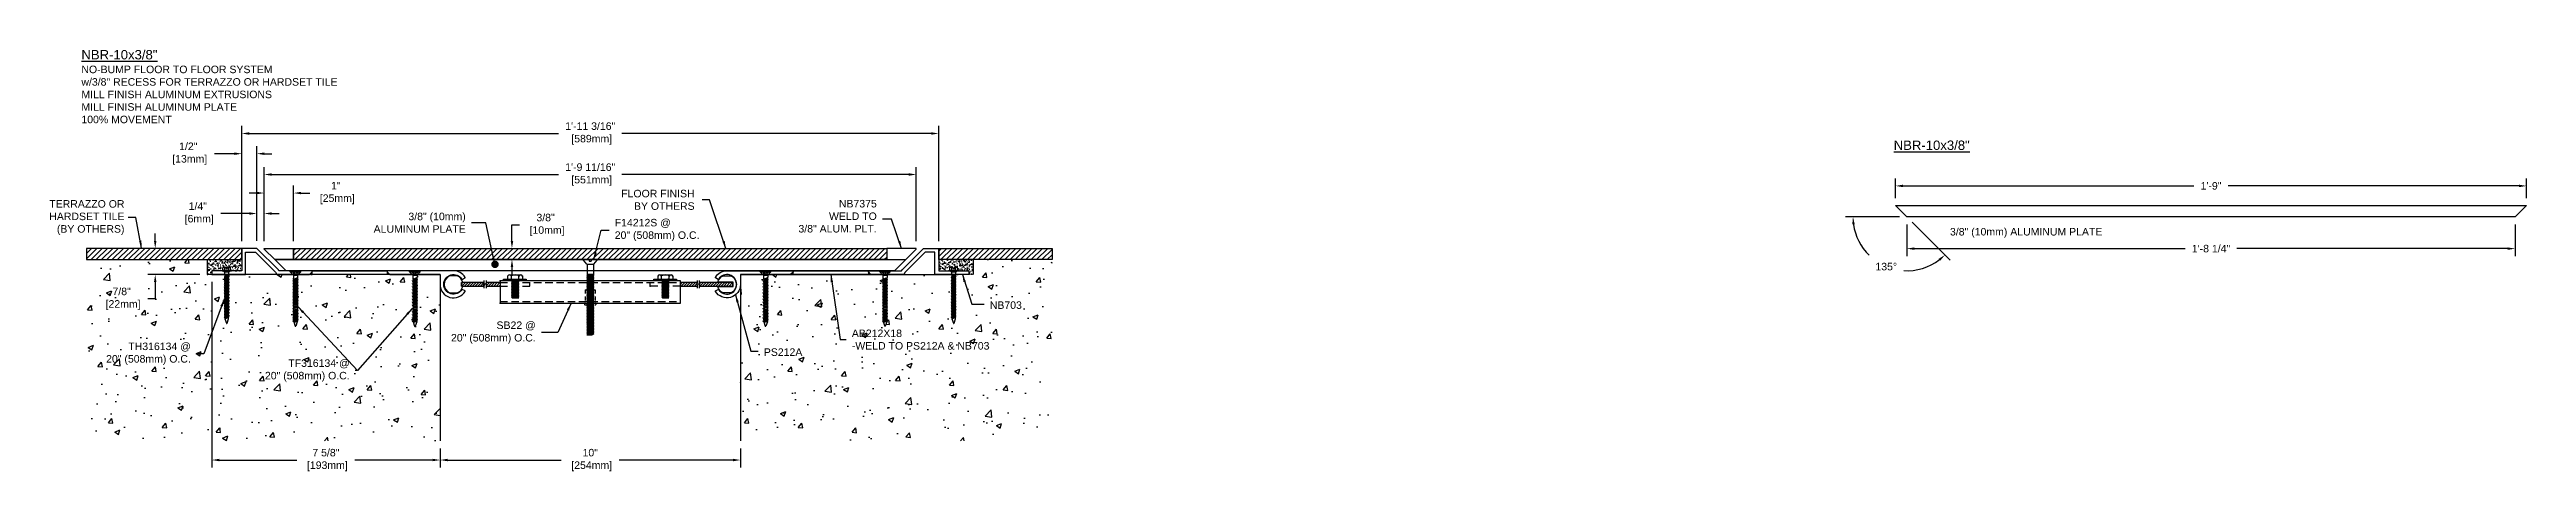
# Model space of a CAD drawing. Header units: inches. Extents: x -23.5 to 59, y 0.1 to 14.3.
import ezdxf

# ---------------------------------------------------------------- set-up
doc = ezdxf.new("R2010")
doc.units = ezdxf.units.IN
doc.header["$MEASUREMENT"] = 0
doc.linetypes.add('DASHED', pattern=[0.75, 0.5, -0.25])
doc.linetypes.add('HIDDEN', pattern=[0.375, 0.25, -0.125])
for name, color, linetype in [('Anchors', 4, 'Continuous'), ('Conditions', 1, 'Continuous'), ('Dimensions', 3, 'Continuous'), ('Metals', 7, 'Continuous'), ('TEXT', 2, 'Continuous')]:
    doc.layers.add(name, color=color, linetype=linetype)
doc.styles.add('ARIAL', font='arial.ttf')
doc.dimstyles.new('Arial', dxfattribs={"dimtxt": 0.25, "dimasz": 0.25, "dimexe": 0.25, "dimexo": 0.25, "dimgap": 0.25, "dimtad": 0, "dimtih": 1, "dimtoh": 1, "dimdec": 4, "dimzin": 3, "dimdsep": 46, "dimlunit": 4, "dimtxsty": 'ARIAL', "dimcen": 0.25, "dimadec": 0, "dimazin": 0, "dimtfac": 1, "dimtdec": 4, "dimtofl": 0, "dimtmove": 0, "dimatfit": 3, "dimfxl": 0, "dimfrac": 2, "dimtolj": 1, "dimtzin": 0, "dimarcsym": 0})

msp = doc.modelspace()

# ---------------------------------------------------------------- texts
at = {"layer": 'TEXT', "style": 'ARIAL'}
for s, insert, char_height, width, attachment_point in [('{\\H1.6667x;\\LNBR-10x3/8"\\P\\H0.8x;\\lNO-BUMP FLOOR TO FLOOR SYSTEM\\Pw/3/8" RECESS FOR TERRAZZO OR HARDSET TILE\\PMILL FINISH ALUMINUM EXTRUSIONS\\PMILL FINISH ALUMINUM PLATE\\P100% MOVEMENT}', (-22.41411, 14.2995), 0.1875, 9.872132, 1), ('{\\H1.25x;\\LNBR-10x3/8"}', (37.91431, 11.28441), 0.25, 5.4862005, 1), ('TERRAZZO OR \\PHARDSET TILE{\\A1;\\P(BY OTHERS)}', (-20.97966, 8.72079), 0.25, 3.5331609, 6)]:
    msp.add_mtext(s, dxfattribs=dict(at, insert=insert, char_height=char_height, width=width, attachment_point=attachment_point))
at = {"layer": 'TEXT', "char_height": 0.25, "style": 'ARIAL'}
for s, insert, attachment_point in [('\\A1;FLOOR FINISH\\PBY OTHERS', (-2.00079, 9.30877), 6), ('NB7375\\PWELD TO\\P3/8" ALUM. PLT.', (4.06335, 8.76283), 6), ('3/8" (10mm)\\PALUMINUM PLATE', (-9.61959, 8.54629), 6), ('F14212S @\\P20" (508mm) O.C.', (-4.66052, 8.30475), 4), ('3/8" (10mm) ALUMINUM PLATE', (44.86061, 8.21), 6), ('NB703', (7.8254, 5.92797), 1), ('SB22 @\\P20" (508mm) O.C.', (-7.28919, 4.88768), 6), ('\\A1;AB212X18\\P-WELD TO PS212A & NB703', (3.23311, 4.65429), 4), ('TH316134 @\\P20" (508mm) O.C.', (-18.77024, 4.18454), 6), ('\\A1;PS212A', (0.30396, 4.36275), 1), ('TF316134 @\\P20" (508mm) O.C.', (-13.48264, 3.6266), 6)]:
    msp.add_mtext(s, dxfattribs=dict(at, insert=insert, attachment_point=attachment_point))

# ---------------------------------------------------------------- blocks, each defined once
blk = doc.blocks.new('*D18')
at = {"layer": 'Defpoints', "color": 0}
for p in [(-16.575, 10.847), (-17.075, 7.684), (-16.575, 7.694)]:
    blk.add_point(p, dxfattribs=at)
at = {"layer": 'Dimensions', "color": 0, "lineweight": -2}
for p, q in [((-17.325, 10.847), (-17.987, 10.847)), ((-17.075, 7.934), (-17.075, 11.097)), ((-16.575, 7.944), (-16.575, 11.097)), ((-16.325, 10.847), (-16.075, 10.847))]:
    blk.add_line(p, q, dxfattribs=at)
at = {"layer": 'Dimensions', "color": 0}
for points in [[(-17.325, 10.888), (-17.325, 10.805), (-17.075, 10.847)], [(-16.325, 10.888), (-16.325, 10.805), (-16.575, 10.847)]]:
    blk.add_solid(points, dxfattribs=at)
at = {"layer": 'Dimensions', "color": 0, "insert": (-18.856, 10.847), "char_height": 0.25, "attachment_point": 5, "style": 'ARIAL'}
blk.add_mtext('\\A1;1/2"\\P [13mm]', dxfattribs=at)
blk = doc.blocks.new('*D19')
at = {"layer": 'Defpoints', "color": 0}
for p in [(-10.475, 1.28), (-0.475, 1.28), (-0.475, 0.644)]:
    blk.add_point(p, dxfattribs=at)
at = {"layer": 'Dimensions', "color": 0, "lineweight": -2}
for p, q in [((-10.475, 1.03), (-10.475, 0.394)), ((-0.475, 1.03), (-0.475, 0.394)), ((-10.225, 0.644), (-6.442, 0.644)), ((-0.725, 0.644), (-4.509, 0.644))]:
    blk.add_line(p, q, dxfattribs=at)
at = {"layer": 'Dimensions', "color": 0}
for points in [[(-10.225, 0.686), (-10.225, 0.603), (-10.475, 0.644)], [(-0.725, 0.686), (-0.725, 0.603), (-0.475, 0.644)]]:
    blk.add_solid(points, dxfattribs=at)
at = {"layer": 'Dimensions', "color": 0, "insert": (-5.475, 0.644), "char_height": 0.25, "attachment_point": 5, "style": 'ARIAL'}
blk.add_mtext('\\A1;10"\\P [254mm]', dxfattribs=at)
blk = doc.blocks.new('H1458S')
for p, q in [((-0.25, 0.104), (-0.25, 0)), ((-0.25, 0), (0.25, 0)), ((-0.188, 0.144), (0.187, 0.144)), ((-0.125, 0), (-0.125, 0.104)), ((-0.119, 0), (-0.085, -0.02)), ((-0.085, -0.02), (0.048, 0)), ((0.125, 0), (0.125, 0.104)), ((0.25, 0.104), (0.25, 0)), ((-0.119, -0.05), (0.119, -0.025)), ((-0.119, -0.05), (-0.085, -0.03)), ((-0.119, -0.05), (-0.085, -0.07)), ((-0.119, -0.1), (0.119, -0.075)), ((-0.119, -0.1), (-0.085, -0.08)), ((-0.119, -0.1), (-0.085, -0.12)), ((-0.119, -0.15), (0.119, -0.125)), ((-0.119, -0.15), (-0.085, -0.13)), ((-0.119, -0.15), (-0.085, -0.17)), ((-0.119, -0.2), (0.119, -0.175)), ((-0.119, -0.2), (-0.085, -0.18)), ((-0.119, -0.2), (-0.085, -0.22)), ((-0.119, -0.25), (0.119, -0.225)), ((-0.119, -0.25), (-0.085, -0.23)), ((-0.119, -0.25), (-0.085, -0.27)), ((-0.119, -0.3), (0.119, -0.275)), ((-0.119, -0.3), (-0.085, -0.28)), ((-0.119, -0.3), (-0.085, -0.32)), ((-0.119, -0.35), (0.119, -0.325)), ((-0.119, -0.35), (-0.085, -0.33)), ((-0.119, -0.35), (-0.085, -0.37)), ((-0.119, -0.4), (0.119, -0.375)), ((-0.119, -0.4), (-0.085, -0.38)), ((-0.119, -0.4), (-0.085, -0.42)), ((-0.119, -0.45), (0.119, -0.425)), ((-0.119, -0.45), (-0.085, -0.43)), ((-0.119, -0.45), (-0.085, -0.47)), ((-0.119, -0.5), (0.119, -0.475)), ((-0.119, -0.5), (-0.085, -0.48)), ((-0.119, -0.5), (-0.085, -0.52)), ((-0.119, -0.55), (0.119, -0.525)), ((-0.119, -0.55), (-0.085, -0.53)), ((-0.119, -0.55), (-0.085, -0.57)), ((-0.119, -0.6), (0.119, -0.575)), ((-0.119, -0.6), (-0.085, -0.58)), ((-0.119, -0.6), (-0.085, -0.62)), ((-0.085, -0.03), (0.085, -0.005)), ((-0.085, -0.02), (-0.085, -0.03)), ((-0.085, -0.07), (0.085, -0.045)), ((-0.085, -0.08), (0.085, -0.055)), ((-0.085, -0.07), (-0.085, -0.08)), ((-0.085, -0.12), (0.085, -0.095)), ((-0.085, -0.13), (0.085, -0.105)), ((-0.085, -0.12), (-0.085, -0.13)), ((-0.085, -0.17), (0.085, -0.145)), ((-0.085, -0.18), (0.085, -0.155)), ((-0.085, -0.17), (-0.085, -0.18)), ((-0.085, -0.22), (0.085, -0.195)), ((-0.085, -0.23), (0.085, -0.205)), ((-0.085, -0.22), (-0.085, -0.23)), ((-0.085, -0.27), (0.085, -0.245)), ((-0.085, -0.28), (0.085, -0.255)), ((-0.085, -0.27), (-0.085, -0.28)), ((-0.085, -0.32), (0.085, -0.295)), ((-0.085, -0.33), (0.085, -0.305)), ((-0.085, -0.32), (-0.085, -0.33)), ((-0.085, -0.37), (0.085, -0.345)), ((-0.085, -0.38), (0.085, -0.355)), ((-0.085, -0.37), (-0.085, -0.38)), ((-0.085, -0.42), (0.085, -0.395)), ((-0.085, -0.43), (0.085, -0.405)), ((-0.085, -0.42), (-0.085, -0.43)), ((-0.085, -0.47), (0.085, -0.445)), ((-0.085, -0.48), (0.085, -0.455)), ((-0.085, -0.47), (-0.085, -0.48)), ((-0.085, -0.52), (0.085, -0.495)), ((-0.085, -0.53), (0.085, -0.505)), ((-0.085, -0.52), (-0.085, -0.53)), ((-0.085, -0.57), (0.085, -0.545)), ((-0.085, -0.58), (0.085, -0.555)), ((-0.085, -0.57), (-0.085, -0.58)), ((-0.085, -0.62), (0.085, -0.595)), ((-0.085, -0.62), (-0.085, -0.625)), ((-0.085, -0.625), (0.119, -0.625)), ((-0.048, -0.625), (0.085, -0.605)), ((0.094, 0), (0.085, -0.005)), ((0.119, -0.025), (0.085, -0.005)), ((0.119, -0.025), (0.085, -0.045)), ((0.085, -0.045), (0.085, -0.055)), ((0.119, -0.075), (0.085, -0.055)), ((0.119, -0.075), (0.085, -0.095)), ((0.085, -0.095), (0.085, -0.105)), ((0.119, -0.125), (0.085, -0.105)), ((0.119, -0.125), (0.085, -0.145)), ((0.085, -0.145), (0.085, -0.155)), ((0.119, -0.175), (0.085, -0.155)), ((0.119, -0.175), (0.085, -0.195)), ((0.085, -0.195), (0.085, -0.205)), ((0.119, -0.225), (0.085, -0.205)), ((0.119, -0.225), (0.085, -0.245)), ((0.085, -0.245), (0.085, -0.255)), ((0.119, -0.275), (0.085, -0.255)), ((0.119, -0.275), (0.085, -0.295)), ((0.085, -0.295), (0.085, -0.305)), ((0.119, -0.325), (0.085, -0.305)), ((0.119, -0.325), (0.085, -0.345)), ((0.085, -0.345), (0.085, -0.355)), ((0.119, -0.375), (0.085, -0.355)), ((0.119, -0.375), (0.085, -0.395)), ((0.085, -0.395), (0.085, -0.405)), ((0.119, -0.425), (0.085, -0.405)), ((0.119, -0.425), (0.085, -0.445)), ((0.085, -0.445), (0.085, -0.455)), ((0.119, -0.475), (0.085, -0.455)), ((0.119, -0.475), (0.085, -0.495)), ((0.085, -0.495), (0.085, -0.505)), ((0.119, -0.525), (0.085, -0.505)), ((0.119, -0.525), (0.085, -0.545)), ((0.085, -0.545), (0.085, -0.555)), ((0.119, -0.575), (0.085, -0.555)), ((0.119, -0.575), (0.085, -0.595)), ((0.085, -0.595), (0.085, -0.605)), ((0.119, -0.625), (0.085, -0.605))]:
    blk.add_line(p, q)
for centre, radius, start, end in [((-0.188, 0.075), 0.0688, 24.76151, 155.23849), ((0, -0.071), 0.215, 54.51066, 125.48934), ((0.187, 0.075), 0.0688, 24.76151, 155.23849)]:
    blk.add_arc(centre, radius, start, end)
blk = doc.blocks.new('RIVNUT')
at = {"linetype": 'HIDDEN', "ltscale": 0.5}
for p, q in [((-0.133, 0.381), (-0.133, -0.063)), ((-0.133, 0.381), (0.198, 0.381)), ((0.198, 0.381), (0.198, -0.063))]:
    blk.add_line(p, q, dxfattribs=at)
blk.add_line((-0.143, -0.063), (0.189, -0.063))
at = {"linetype": 'HIDDEN', "ltscale": 0.125}
blk.add_line((-0.135, -0.119), (0.2, -0.119), dxfattribs=at)
for centre, start, end in [((-0.133, -0.091), 90, 267.037), ((0.198, -0.091), 272.963, 90)]:
    blk.add_arc(centre, 0.028, start, end, dxfattribs=at)
blk = doc.blocks.new('SPHERE BAR')
h = blk.add_hatch()
h.set_pattern_fill('ANSI31', color=256, scale=0.5, style=0)
h.set_pattern_definition([(45, (-0.97825, -9.89701), (-0.04419417, 0.04419417), [])])
h.paths.add_polyline_path([(-3.516, -0.12), (-3.516, -0.09), (-3.488, -0.071), (-3.545, -0.049), (-3.516, -0.03), (-3.516, 0), (-4.266, 0), (-4.266, -0.12)])
h.paths.add_polyline_path([(-3.446, 0), (-3.446, -0.03), (-3.475, -0.049), (-3.418, -0.071), (-3.446, -0.09), (-3.446, -0.12), (-2.978, -0.12), (-2.978, 0)])
h = blk.add_hatch()
h.set_pattern_fill('ANSI31', color=256, scale=0.5, style=0)
h.set_pattern_definition([(45, (1.02175, -9.89701), (-0.04419417, 0.04419417), [])])
h.paths.add_polyline_path([(3.579, -0.12), (3.579, -0.09), (3.608, -0.071), (3.55, -0.049), (3.579, -0.03), (3.579, 0), (3.021, 0), (3.021, -0.12)])
h.paths.add_polyline_path([(3.649, 0), (3.649, -0.03), (3.62, -0.049), (3.678, -0.071), (3.649, -0.09), (3.649, -0.12), (4.766, -0.12), (4.766, 0)])
for p, q in [((-3.516, 0.07), (-3.516, -0.03)), ((-3.446, 0.07), (-3.446, -0.03)), ((-1.987, -0.12), (-1.987, 0)), ((3.579, 0.07), (3.579, -0.03)), ((3.649, 0.07), (3.649, -0.03)), ((-3.516, -0.03), (-3.545, -0.049)), ((-3.488, -0.071), (-3.545, -0.049)), ((-3.516, -0.09), (-3.488, -0.071)), ((-3.516, -0.09), (-3.516, -0.19)), ((-3.446, -0.03), (-3.475, -0.049)), ((-3.418, -0.071), (-3.475, -0.049)), ((-3.446, -0.09), (-3.418, -0.071)), ((-3.446, -0.09), (-3.446, -0.19)), ((3.579, -0.03), (3.55, -0.049)), ((3.608, -0.071), (3.55, -0.049)), ((3.579, -0.09), (3.608, -0.071)), ((3.579, -0.09), (3.579, -0.19)), ((3.649, -0.03), (3.62, -0.049)), ((3.678, -0.071), (3.62, -0.049)), ((3.649, -0.09), (3.678, -0.071)), ((3.649, -0.09), (3.649, -0.19))]:
    blk.add_line(p, q)
at = {"linetype": 'HIDDEN'}
blk.add_line((-2.978, -0.12), (-1.987, -0.12), dxfattribs=at)
for points in [[(-4.225, 0.014, 0.233897), (-4.403, 0.226), (-4.653, 0.226, 0.654654), (-4.653, -0.346), (-4.403, -0.346, 0.233897), (-4.225, -0.134), (-4.266, -0.12), (-4.266, 0)], [(4.776, 0.014), (4.268, 0.014, -0.233897), (4.447, 0.226), (4.697, 0.226, -0.654654), (4.697, -0.346), (4.447, -0.346, -0.233897), (4.268, -0.134), (4.776, -0.134)]]:
    blk.add_lwpolyline(points, format="xyb", close=True)
blk.add_lwpolyline([(-2.863, 0.062), (-2.863, 0.115), (-2.113, 0.115), (-2.113, 0.062)], close=True)
at = {"linetype": 'ByBlock'}
for p in [(-2.978, 0.062), (-2.978, -0.688)]:
    blk.add_point(p, dxfattribs=at)
at = {"layer": 'Anchors'}
for points in [[(-3.516, 0), (-4.266, 0), (-4.266, -0.12), (-3.516, -0.12)], [(-2.978, 0), (-3.446, 0)], [(3.579, 0), (3.021, 0)], [(3.649, -0.12), (4.766, -0.12), (4.766, 0), (3.649, 0)], [(-3.446, -0.12), (-2.978, -0.12)], [(3.021, -0.12), (3.579, -0.12)]]:
    blk.add_lwpolyline(points, dxfattribs=at)
at = {"layer": 'Metals', "linetype": 'HIDDEN'}
for p, q in [((-2.978, 0), (3.021, 0)), ((2.017, -0.12), (2.017, 0)), ((-2.978, -0.626), (3.021, -0.626)), ((3.021, -0.12), (2.017, -0.12))]:
    blk.add_line(p, q, dxfattribs=at)
at = {"layer": 'Metals'}
blk.add_line((-2.978, -0.688), (3.021, -0.688), dxfattribs=at)
for points in [[(3.021, 0.062), (-2.978, 0.062), (-2.978, -0.687), (3.021, -0.687)], [(2.139, 0.062), (2.139, 0.115), (2.889, 0.115), (2.889, 0.062)]]:
    blk.add_lwpolyline(points, close=True, dxfattribs=at)
at = {"layer": 'Metals', "linetype": 'HIDDEN'}
blk.add_point((2.017, -0.12), dxfattribs=at)
at = {"layer": 'Anchors'}
for p in [(-2.478, 0.115), (2.524, 0.115)]:
    blk.add_blockref('H1458S', p, dxfattribs=at)
at = {"layer": 'Metals'}
blk.add_blockref('RIVNUT', (-0.011, -0.624), dxfattribs=at)
blk = doc.blocks.new('*D20')
at = {"layer": 'Defpoints', "color": 0}
for p in [(-17.075, 7.694), (-19.956, 6.819), (-18.225, 6.819)]:
    blk.add_point(p, dxfattribs=at)
at = {"layer": 'Dimensions', "color": 0, "lineweight": -2}
for p, q in [((-17.325, 7.694), (-20.206, 7.694)), ((-19.956, 7.944), (-19.956, 8.194)), ((-18.475, 6.819), (-20.206, 6.819)), ((-19.956, 6.014), (-20.206, 6.014)), ((-19.956, 6.569), (-19.956, 6.014))]:
    blk.add_line(p, q, dxfattribs=at)
at = {"layer": 'Dimensions', "color": 0}
for points in [[(-19.997, 7.944), (-19.914, 7.944), (-19.956, 7.694)], [(-19.997, 6.569), (-19.914, 6.569), (-19.956, 6.819)]]:
    blk.add_solid(points, dxfattribs=at)
at = {"layer": 'Dimensions', "color": 0, "insert": (-21.075, 6.014), "char_height": 0.25, "attachment_point": 5, "style": 'ARIAL'}
blk.add_mtext('\\A1;7/8"\\P [22mm]', dxfattribs=at)
blk = doc.blocks.new('*D21')
at = {"layer": 'Defpoints', "color": 0}
for p in [(-8.373, 7.694), (-8.081, 7.694), (-8.33, 7.319)]:
    blk.add_point(p, dxfattribs=at)
at = {"layer": 'Dimensions', "color": 0, "lineweight": -2}
for p, q in [((-8.081, 7.944), (-8.081, 8.474)), ((-8.081, 8.474), (-7.831, 8.474)), ((-8.123, 7.694), (-7.831, 7.694)), ((-8.081, 7.069), (-8.081, 6.819)), ((-8.08, 7.319), (-7.831, 7.319))]:
    blk.add_line(p, q, dxfattribs=at)
at = {"layer": 'Dimensions', "color": 0}
for points in [[(-8.123, 7.944), (-8.039, 7.944), (-8.081, 7.694)], [(-8.123, 7.069), (-8.039, 7.069), (-8.081, 7.319)]]:
    blk.add_solid(points, dxfattribs=at)
at = {"layer": 'Dimensions', "color": 0, "insert": (-6.962, 8.474), "char_height": 0.25, "attachment_point": 5, "style": 'ARIAL'}
blk.add_mtext('\\A1;3/8"\\P [10mm]', dxfattribs=at)
blk = doc.blocks.new('*D22')
at = {"layer": 'Defpoints', "color": 0}
for p in [(6.124, 11.519), (-17.075, 7.684), (6.124, 7.684)]:
    blk.add_point(p, dxfattribs=at)
at = {"layer": 'Dimensions', "color": 0, "lineweight": -2}
for p, q in [((-17.075, 7.934), (-17.075, 11.769)), ((6.124, 7.934), (6.124, 11.769)), ((-16.825, 11.519), (-6.531, 11.519)), ((5.874, 11.519), (-4.419, 11.519))]:
    blk.add_line(p, q, dxfattribs=at)
at = {"layer": 'Dimensions', "color": 0}
for points in [[(-16.825, 11.561), (-16.825, 11.477), (-17.075, 11.519)], [(5.874, 11.561), (5.874, 11.477), (6.124, 11.519)]]:
    blk.add_solid(points, dxfattribs=at)
at = {"layer": 'Dimensions', "color": 0, "insert": (-5.475, 11.519), "char_height": 0.25, "attachment_point": 5, "style": 'ARIAL'}
blk.add_mtext('\\A1;1\'-11 3/16"\\P [589mm]', dxfattribs=at)
blk = doc.blocks.new('*D23')
at = {"layer": 'Defpoints', "color": 0}
for p in [(37.978, 9.118), (58.978, 9.773), (58.978, 9.118)]:
    blk.add_point(p, dxfattribs=at)
at = {"layer": 'Dimensions', "color": 0, "lineweight": -2}
for p, q in [((37.978, 9.368), (37.978, 10.023)), ((58.978, 9.368), (58.978, 10.023)), ((38.228, 9.773), (47.908, 9.773)), ((58.728, 9.773), (49.049, 9.773))]:
    blk.add_line(p, q, dxfattribs=at)
at = {"layer": 'Dimensions', "color": 0}
for points in [[(38.228, 9.815), (38.228, 9.732), (37.978, 9.773)], [(58.728, 9.815), (58.728, 9.732), (58.978, 9.773)]]:
    blk.add_solid(points, dxfattribs=at)
at = {"layer": 'Dimensions', "color": 0, "insert": (48.478, 9.773), "char_height": 0.25, "attachment_point": 5, "style": 'ARIAL'}
blk.add_mtext('\\A1;1\'-9"', dxfattribs=at)
blk = doc.blocks.new('*D24')
at = {"layer": 'Defpoints', "color": 0}
for p in [(38.353, 8.743), (58.603, 8.743), (58.603, 7.684)]:
    blk.add_point(p, dxfattribs=at)
at = {"layer": 'Dimensions', "color": 0, "lineweight": -2}
for p, q in [((38.353, 8.493), (38.353, 7.434)), ((58.603, 8.493), (58.603, 7.434)), ((38.603, 7.684), (47.616, 7.684)), ((58.353, 7.684), (49.34, 7.684))]:
    blk.add_line(p, q, dxfattribs=at)
at = {"layer": 'Dimensions', "color": 0}
for points in [[(38.603, 7.726), (38.603, 7.642), (38.353, 7.684)], [(58.353, 7.726), (58.353, 7.642), (58.603, 7.684)]]:
    blk.add_solid(points, dxfattribs=at)
at = {"layer": 'Dimensions', "color": 0, "insert": (48.478, 7.684), "char_height": 0.25, "attachment_point": 5, "style": 'ARIAL'}
blk.add_mtext('\\A1;1\'-8 1/4"', dxfattribs=at)
blk = doc.blocks.new('F14212S')
for p, q in [((-0.112, -0.159), (-0.219, -0.028)), ((-0.207, -0.004), (-0.024, -0.004)), ((-0.112, -0.159), (0.126, -0.159)), ((-0.112, -0.504), (-0.101, -0.498)), ((-0.112, -0.504), (-0.061, -0.498)), ((-0.112, -0.504), (-0.078, -0.523)), ((-0.112, -0.554), (0.126, -0.529)), ((-0.112, -0.554), (-0.078, -0.534)), ((-0.112, -0.554), (-0.078, -0.573)), ((-0.112, -0.604), (0.126, -0.579)), ((-0.112, -0.604), (-0.078, -0.584)), ((-0.112, -0.604), (-0.078, -0.623)), ((-0.112, -0.654), (0.126, -0.629)), ((-0.112, -0.654), (-0.078, -0.634)), ((-0.112, -0.654), (-0.078, -0.673)), ((-0.112, -0.704), (0.126, -0.679)), ((-0.112, -0.704), (-0.078, -0.684)), ((-0.112, -0.704), (-0.078, -0.723)), ((-0.112, -0.754), (0.126, -0.729)), ((-0.112, -0.754), (-0.078, -0.734)), ((-0.112, -0.754), (-0.078, -0.773)), ((-0.112, -0.804), (0.126, -0.779)), ((-0.112, -0.804), (-0.078, -0.784)), ((-0.112, -0.804), (-0.078, -0.823)), ((-0.101, -0.159), (-0.101, -0.498)), ((0.115, -0.498), (-0.101, -0.498)), ((-0.078, -0.523), (0.092, -0.498)), ((-0.078, -0.534), (0.092, -0.509)), ((-0.078, -0.523), (-0.078, -0.534)), ((-0.078, -0.573), (0.092, -0.548)), ((-0.078, -0.584), (0.092, -0.559)), ((-0.078, -0.573), (-0.078, -0.584)), ((-0.078, -0.623), (0.092, -0.598)), ((-0.078, -0.634), (0.092, -0.609)), ((-0.078, -0.623), (-0.078, -0.634)), ((-0.078, -0.673), (0.092, -0.648)), ((-0.078, -0.684), (0.092, -0.659)), ((-0.078, -0.673), (-0.078, -0.684)), ((-0.078, -0.723), (0.092, -0.698)), ((-0.078, -0.734), (0.092, -0.709)), ((-0.078, -0.723), (-0.078, -0.734)), ((-0.078, -0.773), (0.092, -0.748)), ((-0.078, -0.784), (0.092, -0.759)), ((-0.078, -0.773), (-0.078, -0.784)), ((-0.078, -0.823), (0.092, -0.798)), ((-0.078, -0.834), (0.092, -0.809)), ((-0.078, -0.823), (-0.078, -0.834)), ((-0.024, -0.004), (-0.024, -0.054)), ((-0.024, -0.054), (0.038, -0.054)), ((0.038, -0.004), (0.038, -0.054)), ((0.038, -0.004), (0.221, -0.004)), ((0.115, -0.498), (0.092, -0.509)), ((0.126, -0.529), (0.092, -0.509)), ((0.126, -0.529), (0.092, -0.548)), ((0.092, -0.548), (0.092, -0.559)), ((0.126, -0.579), (0.092, -0.559)), ((0.126, -0.579), (0.092, -0.598)), ((0.092, -0.598), (0.092, -0.609)), ((0.126, -0.629), (0.092, -0.609)), ((0.126, -0.629), (0.092, -0.648)), ((0.092, -0.648), (0.092, -0.659)), ((0.126, -0.679), (0.092, -0.659)), ((0.126, -0.679), (0.092, -0.698)), ((0.092, -0.698), (0.092, -0.709)), ((0.126, -0.729), (0.092, -0.709)), ((0.126, -0.729), (0.092, -0.748)), ((0.092, -0.748), (0.092, -0.759)), ((0.126, -0.779), (0.092, -0.759)), ((0.126, -0.779), (0.092, -0.798)), ((0.092, -0.798), (0.092, -0.809)), ((0.126, -0.829), (0.092, -0.809)), ((0.115, -0.159), (0.115, -0.498)), ((0.126, -0.159), (0.233, -0.028)), ((-0.112, -0.854), (0.126, -0.829)), ((-0.112, -0.854), (-0.078, -0.834)), ((-0.112, -0.854), (-0.078, -0.873)), ((-0.112, -0.904), (0.126, -0.879)), ((-0.112, -0.904), (-0.078, -0.884)), ((-0.112, -0.904), (-0.078, -0.923)), ((-0.112, -0.954), (0.126, -0.929)), ((-0.112, -0.954), (-0.078, -0.934)), ((-0.112, -0.954), (-0.078, -0.973)), ((-0.112, -1.004), (0.126, -0.979)), ((-0.112, -1.004), (-0.078, -0.984)), ((-0.112, -1.004), (-0.078, -1.023)), ((-0.112, -1.054), (0.126, -1.029)), ((-0.112, -1.054), (-0.078, -1.034)), ((-0.112, -1.054), (-0.078, -1.073)), ((-0.112, -1.104), (0.126, -1.079)), ((-0.112, -1.104), (-0.078, -1.084)), ((-0.112, -1.104), (-0.078, -1.123)), ((-0.112, -1.154), (0.126, -1.129)), ((-0.112, -1.154), (-0.078, -1.134)), ((-0.112, -1.154), (-0.078, -1.173)), ((-0.112, -1.204), (0.126, -1.179)), ((-0.112, -1.204), (-0.078, -1.184)), ((-0.112, -1.204), (-0.078, -1.223)), ((-0.112, -1.254), (0.126, -1.229)), ((-0.112, -1.254), (-0.078, -1.234)), ((-0.112, -1.254), (-0.078, -1.273)), ((-0.112, -1.304), (0.126, -1.279)), ((-0.112, -1.304), (-0.078, -1.284)), ((-0.112, -1.304), (-0.078, -1.323)), ((-0.112, -1.354), (0.126, -1.329)), ((-0.112, -1.354), (-0.078, -1.334)), ((-0.112, -1.354), (-0.078, -1.373)), ((-0.112, -1.404), (0.126, -1.379)), ((-0.112, -1.404), (-0.078, -1.384)), ((-0.112, -1.404), (-0.078, -1.423)), ((-0.112, -1.454), (0.126, -1.429)), ((-0.112, -1.454), (-0.078, -1.434)), ((-0.112, -1.454), (-0.078, -1.473)), ((-0.112, -1.504), (0.126, -1.479)), ((-0.112, -1.504), (-0.078, -1.484)), ((-0.112, -1.504), (-0.078, -1.523)), ((-0.112, -1.554), (0.126, -1.529)), ((-0.112, -1.554), (-0.078, -1.534)), ((-0.112, -1.554), (-0.078, -1.573)), ((-0.112, -1.604), (0.126, -1.579)), ((-0.112, -1.604), (-0.078, -1.584)), ((-0.112, -1.604), (-0.078, -1.623)), ((-0.112, -1.654), (0.126, -1.629)), ((-0.112, -1.654), (-0.078, -1.634)), ((-0.078, -0.873), (0.092, -0.848)), ((-0.078, -0.884), (0.092, -0.859)), ((-0.078, -0.873), (-0.078, -0.884)), ((-0.078, -0.923), (0.092, -0.898)), ((-0.078, -0.934), (0.092, -0.909)), ((-0.078, -0.923), (-0.078, -0.934)), ((-0.078, -0.973), (0.092, -0.948)), ((-0.078, -0.984), (0.092, -0.959)), ((-0.078, -0.973), (-0.078, -0.984)), ((-0.078, -1.023), (0.092, -0.998)), ((-0.078, -1.034), (0.092, -1.009)), ((-0.078, -1.023), (-0.078, -1.034)), ((-0.078, -1.073), (0.092, -1.048)), ((-0.078, -1.084), (0.092, -1.059)), ((-0.078, -1.073), (-0.078, -1.084)), ((-0.078, -1.123), (0.092, -1.098)), ((-0.078, -1.134), (0.092, -1.109)), ((-0.078, -1.123), (-0.078, -1.134)), ((-0.078, -1.173), (0.092, -1.148)), ((-0.078, -1.184), (0.092, -1.159)), ((-0.078, -1.173), (-0.078, -1.184)), ((-0.078, -1.223), (0.092, -1.198)), ((-0.078, -1.234), (0.092, -1.209)), ((-0.078, -1.223), (-0.078, -1.234)), ((-0.078, -1.273), (0.092, -1.248)), ((-0.078, -1.284), (0.092, -1.259)), ((-0.078, -1.273), (-0.078, -1.284)), ((-0.078, -1.323), (0.092, -1.298)), ((-0.078, -1.334), (0.092, -1.309)), ((-0.078, -1.323), (-0.078, -1.334)), ((-0.078, -1.373), (0.092, -1.348)), ((-0.078, -1.384), (0.092, -1.359)), ((-0.078, -1.373), (-0.078, -1.384)), ((-0.078, -1.423), (0.092, -1.398)), ((-0.078, -1.434), (0.092, -1.409)), ((-0.078, -1.423), (-0.078, -1.434)), ((-0.078, -1.473), (0.092, -1.448)), ((-0.078, -1.484), (0.092, -1.459)), ((-0.078, -1.473), (-0.078, -1.484)), ((-0.078, -1.523), (0.092, -1.498)), ((-0.078, -1.534), (0.092, -1.509)), ((-0.078, -1.523), (-0.078, -1.534)), ((-0.078, -1.573), (0.092, -1.548)), ((-0.078, -1.584), (0.092, -1.559)), ((-0.078, -1.573), (-0.078, -1.584)), ((-0.078, -1.623), (0.092, -1.598)), ((-0.078, -1.634), (0.092, -1.609)), ((-0.078, -1.623), (-0.078, -1.634)), ((-0.078, -1.673), (0.092, -1.648)), ((0.126, -0.829), (0.092, -0.848)), ((0.092, -0.848), (0.092, -0.859)), ((0.126, -0.879), (0.092, -0.859)), ((0.126, -0.879), (0.092, -0.898)), ((0.092, -0.898), (0.092, -0.909)), ((0.126, -0.929), (0.092, -0.909)), ((0.126, -0.929), (0.092, -0.948)), ((0.092, -0.948), (0.092, -0.959)), ((0.126, -0.979), (0.092, -0.959)), ((0.126, -0.979), (0.092, -0.998)), ((0.092, -0.998), (0.092, -1.009)), ((0.126, -1.029), (0.092, -1.009)), ((0.126, -1.029), (0.092, -1.048)), ((0.092, -1.048), (0.092, -1.059)), ((0.126, -1.079), (0.092, -1.059)), ((0.126, -1.079), (0.092, -1.098)), ((0.092, -1.098), (0.092, -1.109)), ((0.126, -1.129), (0.092, -1.109)), ((0.126, -1.129), (0.092, -1.148)), ((0.092, -1.148), (0.092, -1.159)), ((0.126, -1.179), (0.092, -1.159)), ((0.126, -1.179), (0.092, -1.198)), ((0.092, -1.198), (0.092, -1.209)), ((0.126, -1.229), (0.092, -1.209)), ((0.126, -1.229), (0.092, -1.248)), ((0.092, -1.248), (0.092, -1.259)), ((0.126, -1.279), (0.092, -1.259)), ((0.126, -1.279), (0.092, -1.298)), ((0.092, -1.298), (0.092, -1.309)), ((0.126, -1.329), (0.092, -1.309)), ((0.126, -1.329), (0.092, -1.348)), ((0.092, -1.348), (0.092, -1.359)), ((0.126, -1.379), (0.092, -1.359)), ((0.126, -1.379), (0.092, -1.398)), ((0.092, -1.398), (0.092, -1.409)), ((0.126, -1.429), (0.092, -1.409)), ((0.126, -1.429), (0.092, -1.448)), ((0.092, -1.448), (0.092, -1.459)), ((0.126, -1.479), (0.092, -1.459)), ((0.126, -1.479), (0.092, -1.498)), ((0.092, -1.498), (0.092, -1.509)), ((0.126, -1.529), (0.092, -1.509)), ((0.126, -1.529), (0.092, -1.548)), ((0.092, -1.548), (0.092, -1.559)), ((0.126, -1.579), (0.092, -1.559)), ((0.126, -1.579), (0.092, -1.598)), ((0.092, -1.598), (0.092, -1.609)), ((0.126, -1.629), (0.092, -1.609)), ((0.126, -1.629), (0.092, -1.648)), ((0.092, -1.648), (0.092, -1.659)), ((-0.112, -1.654), (-0.078, -1.673)), ((-0.112, -1.704), (0.126, -1.679)), ((-0.112, -1.704), (-0.078, -1.684)), ((-0.112, -1.704), (-0.078, -1.723)), ((-0.112, -1.754), (0.126, -1.729)), ((-0.112, -1.754), (-0.078, -1.734)), ((-0.112, -1.754), (-0.078, -1.773)), ((-0.112, -1.804), (0.126, -1.779)), ((-0.112, -1.804), (-0.078, -1.784)), ((-0.112, -1.804), (-0.078, -1.823)), ((-0.112, -1.854), (0.126, -1.829)), ((-0.112, -1.854), (-0.078, -1.834)), ((-0.112, -1.854), (-0.078, -1.873)), ((-0.112, -1.904), (0.126, -1.879)), ((-0.112, -1.904), (-0.078, -1.884)), ((-0.112, -1.904), (-0.078, -1.923)), ((-0.112, -1.954), (0.126, -1.929)), ((-0.112, -1.954), (-0.078, -1.934)), ((-0.112, -1.954), (-0.078, -1.973)), ((-0.112, -2.004), (0.126, -1.979)), ((-0.112, -2.004), (-0.078, -1.984)), ((-0.112, -2.004), (-0.078, -2.023)), ((-0.112, -2.054), (0.126, -2.029)), ((-0.112, -2.054), (-0.078, -2.034)), ((-0.112, -2.054), (-0.078, -2.073)), ((-0.112, -2.104), (0.126, -2.079)), ((-0.112, -2.104), (-0.078, -2.084)), ((-0.112, -2.104), (-0.078, -2.123)), ((-0.112, -2.154), (0.126, -2.129)), ((-0.112, -2.154), (-0.078, -2.134)), ((-0.112, -2.154), (-0.078, -2.173)), ((-0.112, -2.204), (0.126, -2.179)), ((-0.112, -2.204), (-0.078, -2.184)), ((-0.112, -2.204), (-0.078, -2.223)), ((-0.112, -2.254), (0.126, -2.229)), ((-0.112, -2.254), (-0.078, -2.234)), ((-0.112, -2.254), (-0.078, -2.273)), ((-0.112, -2.304), (0.126, -2.279)), ((-0.112, -2.304), (-0.078, -2.284)), ((-0.112, -2.304), (-0.078, -2.323)), ((-0.112, -2.354), (0.126, -2.329)), ((-0.112, -2.354), (-0.078, -2.334)), ((-0.112, -2.354), (-0.078, -2.373)), ((-0.112, -2.404), (0.126, -2.379)), ((-0.112, -2.404), (-0.078, -2.384)), ((-0.112, -2.404), (-0.078, -2.423)), ((-0.112, -2.454), (0.126, -2.429)), ((-0.112, -2.454), (-0.078, -2.434)), ((-0.112, -2.454), (-0.078, -2.473)), ((-0.078, -1.684), (0.092, -1.659)), ((-0.078, -1.673), (-0.078, -1.684)), ((-0.078, -1.723), (0.092, -1.698)), ((-0.078, -1.734), (0.092, -1.709)), ((-0.078, -1.723), (-0.078, -1.734)), ((-0.078, -1.773), (0.092, -1.748)), ((-0.078, -1.784), (0.092, -1.759)), ((-0.078, -1.773), (-0.078, -1.784)), ((-0.078, -1.823), (0.092, -1.798)), ((-0.078, -1.834), (0.092, -1.809)), ((-0.078, -1.823), (-0.078, -1.834)), ((-0.078, -1.873), (0.092, -1.848)), ((-0.078, -1.884), (0.092, -1.859)), ((-0.078, -1.873), (-0.078, -1.884)), ((-0.078, -1.923), (0.092, -1.898)), ((-0.078, -1.934), (0.092, -1.909)), ((-0.078, -1.923), (-0.078, -1.934)), ((-0.078, -1.973), (0.092, -1.948)), ((-0.078, -1.984), (0.092, -1.959)), ((-0.078, -1.973), (-0.078, -1.984)), ((-0.078, -2.023), (0.092, -1.998)), ((-0.078, -2.034), (0.092, -2.009)), ((-0.078, -2.023), (-0.078, -2.034)), ((-0.078, -2.073), (0.092, -2.048)), ((-0.078, -2.084), (0.092, -2.059)), ((-0.078, -2.073), (-0.078, -2.084)), ((-0.078, -2.123), (0.092, -2.098)), ((-0.078, -2.134), (0.092, -2.109)), ((-0.078, -2.123), (-0.078, -2.134)), ((-0.078, -2.173), (0.092, -2.148)), ((-0.078, -2.184), (0.092, -2.159)), ((-0.078, -2.173), (-0.078, -2.184)), ((-0.078, -2.223), (0.092, -2.198)), ((-0.078, -2.234), (0.092, -2.209)), ((-0.078, -2.223), (-0.078, -2.234)), ((-0.078, -2.273), (0.092, -2.248)), ((-0.078, -2.284), (0.092, -2.259)), ((-0.078, -2.273), (-0.078, -2.284)), ((-0.078, -2.323), (0.092, -2.298)), ((-0.078, -2.334), (0.092, -2.309)), ((-0.078, -2.323), (-0.078, -2.334)), ((-0.078, -2.373), (0.092, -2.348)), ((-0.078, -2.384), (0.092, -2.359)), ((-0.078, -2.373), (-0.078, -2.384)), ((-0.078, -2.423), (0.092, -2.398)), ((-0.078, -2.434), (0.092, -2.409)), ((-0.078, -2.423), (-0.078, -2.434)), ((-0.078, -2.473), (0.092, -2.448)), ((-0.078, -2.484), (0.092, -2.459)), ((-0.078, -2.473), (-0.078, -2.484)), ((0.126, -1.679), (0.092, -1.659)), ((0.126, -1.679), (0.092, -1.698)), ((0.092, -1.698), (0.092, -1.709)), ((0.126, -1.729), (0.092, -1.709)), ((0.126, -1.729), (0.092, -1.748)), ((0.092, -1.748), (0.092, -1.759)), ((0.126, -1.779), (0.092, -1.759)), ((0.126, -1.779), (0.092, -1.798)), ((0.092, -1.798), (0.092, -1.809)), ((0.126, -1.829), (0.092, -1.809)), ((0.126, -1.829), (0.092, -1.848)), ((0.092, -1.848), (0.092, -1.859)), ((0.126, -1.879), (0.092, -1.859)), ((0.126, -1.879), (0.092, -1.898)), ((0.092, -1.898), (0.092, -1.909)), ((0.126, -1.929), (0.092, -1.909)), ((0.126, -1.929), (0.092, -1.948)), ((0.092, -1.948), (0.092, -1.959)), ((0.126, -1.979), (0.092, -1.959)), ((0.126, -1.979), (0.092, -1.998)), ((0.092, -1.998), (0.092, -2.009)), ((0.126, -2.029), (0.092, -2.009)), ((0.126, -2.029), (0.092, -2.048)), ((0.092, -2.048), (0.092, -2.059)), ((0.126, -2.079), (0.092, -2.059)), ((0.126, -2.079), (0.092, -2.098)), ((0.092, -2.098), (0.092, -2.109)), ((0.126, -2.129), (0.092, -2.109)), ((0.126, -2.129), (0.092, -2.148)), ((0.092, -2.148), (0.092, -2.159)), ((0.126, -2.179), (0.092, -2.159)), ((0.126, -2.179), (0.092, -2.198)), ((0.092, -2.198), (0.092, -2.209)), ((0.126, -2.229), (0.092, -2.209)), ((0.126, -2.229), (0.092, -2.248)), ((0.092, -2.248), (0.092, -2.259)), ((0.126, -2.279), (0.092, -2.259)), ((0.126, -2.279), (0.092, -2.298)), ((0.092, -2.298), (0.092, -2.309)), ((0.126, -2.329), (0.092, -2.309)), ((0.126, -2.329), (0.092, -2.348)), ((0.092, -2.348), (0.092, -2.359)), ((0.126, -2.379), (0.092, -2.359)), ((0.126, -2.379), (0.092, -2.398)), ((0.092, -2.398), (0.092, -2.409)), ((0.126, -2.429), (0.092, -2.409)), ((0.126, -2.429), (0.092, -2.448)), ((0.092, -2.448), (0.092, -2.459)), ((0.126, -2.479), (0.092, -2.459)), ((-0.103, -2.504), (0.126, -2.479)), ((-0.103, -2.504), (-0.078, -2.484)), ((-0.103, -2.504), (0.055, -2.504)), ((0.055, -2.504), (0.092, -2.498)), ((0.126, -2.479), (0.092, -2.498))]:
    blk.add_line(p, q)
for centre, start, end in [((-0.207, -0.019), 90, 219.03203), ((0.221, -0.019), 320.96797, 90)]:
    blk.add_arc(centre, 0.015, start, end)
blk = doc.blocks.new('A$C63CB1885')
for p, q in [((-0.176, 0), (-0.175, 0.018)), ((-0.176, 0), (0.176, 0)), ((-0.176, 0), (-0.07, -0.113)), ((-0.163, 0.029), (0.163, 0.029)), ((0.07, -0.113), (0.176, 0)), ((0.176, 0), (0.175, 0.018)), ((-0.086, -0.302), (0.086, -0.251)), ((-0.086, -0.302), (-0.062, -0.289)), ((-0.086, -0.302), (-0.062, -0.315)), ((-0.086, -0.403), (0.086, -0.353)), ((-0.086, -0.403), (-0.062, -0.391)), ((-0.086, -0.403), (-0.062, -0.416)), ((-0.086, -0.505), (0.086, -0.454)), ((-0.086, -0.505), (-0.062, -0.492)), ((-0.086, -0.505), (-0.062, -0.518)), ((-0.086, -0.607), (0.086, -0.556)), ((-0.086, -0.607), (-0.062, -0.594)), ((-0.086, -0.607), (-0.062, -0.619)), ((-0.086, -0.708), (0.086, -0.657)), ((-0.086, -0.708), (-0.062, -0.695)), ((-0.086, -0.708), (-0.062, -0.721)), ((-0.086, -0.81), (0.086, -0.759)), ((-0.086, -0.81), (-0.062, -0.797)), ((-0.086, -0.81), (-0.062, -0.823)), ((-0.074, -0.251), (0.032, -0.215)), ((-0.074, -0.251), (-0.062, -0.245)), ((-0.074, -0.251), (-0.062, -0.257)), ((-0.074, -0.353), (0.074, -0.302)), ((-0.074, -0.353), (-0.062, -0.346)), ((-0.074, -0.353), (-0.062, -0.359)), ((-0.074, -0.454), (0.074, -0.403)), ((-0.074, -0.454), (-0.062, -0.448)), ((-0.074, -0.454), (-0.062, -0.46)), ((-0.074, -0.556), (0.074, -0.505)), ((-0.074, -0.556), (-0.062, -0.55)), ((-0.074, -0.556), (-0.062, -0.562)), ((-0.074, -0.657), (0.074, -0.607)), ((-0.074, -0.657), (-0.062, -0.651)), ((-0.074, -0.657), (-0.062, -0.664)), ((-0.074, -0.759), (0.074, -0.708)), ((-0.074, -0.759), (-0.062, -0.753)), ((-0.074, -0.759), (-0.062, -0.765)), ((-0.074, -0.86), (0.074, -0.81)), ((-0.07, -0.113), (0.07, -0.113)), ((-0.07, -0.113), (-0.07, -0.18)), ((-0.069, -0.189), (-0.063, -0.215)), ((-0.062, -0.245), (0.032, -0.215)), ((0.032, -0.215), (-0.062, -0.257)), ((-0.062, -0.225), (-0.062, -0.245)), ((0.062, -0.238), (-0.062, -0.289)), ((-0.062, -0.257), (-0.062, -0.289)), ((0.062, -0.264), (-0.062, -0.315)), ((-0.062, -0.346), (0.062, -0.296)), ((0.062, -0.308), (-0.062, -0.359)), ((-0.062, -0.315), (-0.062, -0.346)), ((0.062, -0.34), (-0.062, -0.391)), ((-0.062, -0.359), (-0.062, -0.391)), ((0.062, -0.366), (-0.062, -0.416)), ((-0.062, -0.448), (0.062, -0.397)), ((0.062, -0.41), (-0.062, -0.46)), ((-0.062, -0.416), (-0.062, -0.448)), ((0.062, -0.441), (-0.062, -0.492)), ((-0.062, -0.46), (-0.062, -0.492)), ((0.062, -0.467), (-0.062, -0.518)), ((-0.062, -0.55), (0.062, -0.499)), ((0.062, -0.511), (-0.062, -0.562)), ((-0.062, -0.518), (-0.062, -0.55)), ((0.062, -0.543), (-0.062, -0.594)), ((-0.062, -0.562), (-0.062, -0.594)), ((0.062, -0.569), (-0.062, -0.619)), ((-0.062, -0.651), (0.062, -0.6)), ((0.062, -0.613), (-0.062, -0.664)), ((-0.062, -0.619), (-0.062, -0.651)), ((0.062, -0.644), (-0.062, -0.695)), ((-0.062, -0.664), (-0.062, -0.695)), ((0.062, -0.67), (-0.062, -0.721)), ((-0.062, -0.753), (0.062, -0.702)), ((0.062, -0.714), (-0.062, -0.765)), ((-0.062, -0.721), (-0.062, -0.753)), ((0.062, -0.746), (-0.062, -0.797)), ((-0.062, -0.765), (-0.062, -0.797)), ((0.062, -0.772), (-0.062, -0.823)), ((-0.062, -0.854), (0.062, -0.804)), ((0.062, -0.816), (-0.062, -0.867)), ((-0.062, -0.823), (-0.062, -0.854)), ((0.062, -0.225), (0.062, -0.238)), ((0.086, -0.251), (0.062, -0.238)), ((0.086, -0.251), (0.062, -0.264)), ((0.062, -0.264), (0.062, -0.296)), ((0.074, -0.302), (0.062, -0.296)), ((0.074, -0.302), (0.062, -0.308)), ((0.062, -0.308), (0.062, -0.34)), ((0.086, -0.353), (0.062, -0.34)), ((0.086, -0.353), (0.062, -0.366)), ((0.062, -0.366), (0.062, -0.397)), ((0.074, -0.403), (0.062, -0.397)), ((0.074, -0.403), (0.062, -0.41)), ((0.062, -0.41), (0.062, -0.441)), ((0.086, -0.454), (0.062, -0.441)), ((0.086, -0.454), (0.062, -0.467)), ((0.062, -0.467), (0.062, -0.499)), ((0.074, -0.505), (0.062, -0.499)), ((0.074, -0.505), (0.062, -0.511)), ((0.062, -0.511), (0.062, -0.543)), ((0.086, -0.556), (0.062, -0.543)), ((0.086, -0.556), (0.062, -0.569)), ((0.062, -0.569), (0.062, -0.6)), ((0.074, -0.607), (0.062, -0.6)), ((0.074, -0.607), (0.062, -0.613)), ((0.062, -0.613), (0.062, -0.644)), ((0.086, -0.657), (0.062, -0.644)), ((0.086, -0.657), (0.062, -0.67)), ((0.062, -0.67), (0.062, -0.702)), ((0.074, -0.708), (0.062, -0.702)), ((0.074, -0.708), (0.062, -0.714)), ((0.062, -0.714), (0.062, -0.746)), ((0.086, -0.759), (0.062, -0.746)), ((0.086, -0.759), (0.062, -0.772)), ((0.062, -0.772), (0.062, -0.804)), ((0.074, -0.81), (0.062, -0.804)), ((0.074, -0.81), (0.062, -0.816)), ((0.062, -0.816), (0.062, -0.848)), ((0.069, -0.189), (0.063, -0.215)), ((0.07, -0.113), (0.07, -0.18)), ((-0.086, -0.911), (0.086, -0.86)), ((-0.086, -0.911), (-0.062, -0.898)), ((-0.086, -0.911), (-0.062, -0.924)), ((-0.086, -1.013), (0.086, -0.962)), ((-0.086, -1.013), (-0.062, -1)), ((-0.086, -1.013), (-0.062, -1.026)), ((-0.086, -1.114), (0.086, -1.064)), ((-0.086, -1.114), (-0.062, -1.101)), ((-0.086, -1.114), (-0.062, -1.127)), ((-0.086, -1.222), (0.086, -1.171)), ((-0.086, -1.222), (-0.062, -1.209)), ((-0.086, -1.222), (-0.062, -1.235)), ((-0.086, -1.332), (0.086, -1.282)), ((-0.086, -1.332), (-0.062, -1.319)), ((-0.086, -1.332), (-0.062, -1.345)), ((-0.086, -1.438), (0.086, -1.387)), ((-0.086, -1.438), (-0.062, -1.425)), ((-0.086, -1.438), (-0.062, -1.451)), ((-0.086, -1.54), (0.086, -1.489)), ((-0.086, -1.54), (-0.062, -1.527)), ((-0.086, -1.54), (-0.062, -1.553)), ((-0.086, -1.643), (0.086, -1.592)), ((-0.086, -1.643), (-0.062, -1.63)), ((-0.086, -1.643), (-0.062, -1.655)), ((-0.074, -0.86), (-0.062, -0.854)), ((-0.074, -0.86), (-0.062, -0.867)), ((-0.074, -0.962), (0.074, -0.911)), ((-0.074, -0.962), (-0.062, -0.956)), ((-0.074, -0.962), (-0.062, -0.968)), ((-0.074, -1.064), (0.074, -1.013)), ((-0.074, -1.064), (-0.062, -1.057)), ((-0.074, -1.064), (-0.062, -1.07)), ((-0.074, -1.171), (0.074, -1.121)), ((-0.074, -1.171), (-0.062, -1.165)), ((-0.074, -1.171), (-0.062, -1.178)), ((-0.074, -1.282), (0.074, -1.231)), ((-0.074, -1.282), (-0.062, -1.275)), ((-0.074, -1.282), (-0.062, -1.288)), ((-0.074, -1.387), (0.074, -1.336)), ((-0.074, -1.387), (-0.062, -1.381)), ((-0.074, -1.387), (-0.062, -1.393)), ((-0.074, -1.489), (0.074, -1.439)), ((-0.074, -1.489), (-0.062, -1.483)), ((-0.074, -1.489), (-0.062, -1.496)), ((-0.074, -1.592), (0.074, -1.541)), ((-0.074, -1.592), (-0.062, -1.586)), ((-0.074, -1.592), (-0.062, -1.598)), ((0.062, -0.848), (-0.062, -0.898)), ((-0.062, -0.867), (-0.062, -0.898)), ((0.062, -0.873), (-0.062, -0.924)), ((-0.062, -0.956), (0.062, -0.905)), ((0.062, -0.917), (-0.062, -0.968)), ((-0.062, -0.924), (-0.062, -0.956)), ((0.062, -0.949), (-0.062, -1)), ((-0.062, -0.968), (-0.062, -1)), ((0.062, -0.975), (-0.062, -1.026)), ((-0.062, -1.057), (0.062, -1.007)), ((0.062, -1.019), (-0.062, -1.07)), ((-0.062, -1.026), (-0.062, -1.057)), ((0.062, -1.051), (-0.062, -1.101)), ((-0.062, -1.07), (-0.062, -1.101)), ((0.062, -1.077), (-0.062, -1.127)), ((-0.062, -1.165), (0.062, -1.115)), ((0.062, -1.127), (-0.062, -1.178)), ((-0.062, -1.127), (-0.062, -1.165)), ((0.062, -1.159), (-0.062, -1.209)), ((-0.062, -1.178), (-0.062, -1.209)), ((0.062, -1.184), (-0.062, -1.235)), ((-0.062, -1.275), (0.062, -1.225)), ((-0.062, -1.235), (-0.062, -1.275)), ((0.062, -1.237), (-0.062, -1.288)), ((0.062, -1.269), (-0.062, -1.319)), ((-0.062, -1.288), (-0.062, -1.319)), ((0.062, -1.295), (-0.062, -1.345)), ((-0.062, -1.381), (0.062, -1.33)), ((0.062, -1.343), (-0.062, -1.393)), ((-0.062, -1.345), (-0.062, -1.381)), ((0.062, -1.374), (-0.062, -1.425)), ((-0.062, -1.393), (-0.062, -1.425)), ((0.062, -1.4), (-0.062, -1.451)), ((-0.062, -1.483), (0.062, -1.433)), ((0.062, -1.445), (-0.062, -1.496)), ((-0.062, -1.451), (-0.062, -1.483)), ((0.062, -1.477), (-0.062, -1.527)), ((-0.062, -1.496), (-0.062, -1.527)), ((0.062, -1.502), (-0.062, -1.553)), ((-0.062, -1.586), (0.062, -1.535)), ((0.062, -1.547), (-0.062, -1.598)), ((-0.062, -1.553), (-0.062, -1.586)), ((0.062, -1.579), (-0.062, -1.63)), ((-0.062, -1.598), (-0.062, -1.63)), ((0.062, -1.605), (-0.062, -1.655)), ((-0.034, -1.679), (0.062, -1.636)), ((-0.034, -1.679), (0.074, -1.643)), ((0.062, -1.649), (-0.034, -1.679)), ((0.086, -0.86), (0.062, -0.848)), ((0.086, -0.86), (0.062, -0.873)), ((0.062, -0.873), (0.062, -0.905)), ((0.074, -0.911), (0.062, -0.905)), ((0.074, -0.911), (0.062, -0.917)), ((0.062, -0.917), (0.062, -0.949)), ((0.086, -0.962), (0.062, -0.949)), ((0.086, -0.962), (0.062, -0.975)), ((0.062, -0.975), (0.062, -1.007)), ((0.074, -1.013), (0.062, -1.007)), ((0.074, -1.013), (0.062, -1.019)), ((0.062, -1.019), (0.062, -1.051)), ((0.086, -1.064), (0.062, -1.051)), ((0.086, -1.064), (0.062, -1.077)), ((0.062, -1.077), (0.062, -1.115)), ((0.074, -1.121), (0.062, -1.115)), ((0.074, -1.121), (0.062, -1.127)), ((0.062, -1.127), (0.062, -1.159)), ((0.086, -1.171), (0.062, -1.159)), ((0.086, -1.171), (0.062, -1.184)), ((0.062, -1.184), (0.062, -1.225)), ((0.074, -1.231), (0.062, -1.225)), ((0.074, -1.231), (0.062, -1.237)), ((0.062, -1.237), (0.062, -1.269)), ((0.086, -1.282), (0.062, -1.269)), ((0.086, -1.282), (0.062, -1.295)), ((0.062, -1.295), (0.062, -1.33)), ((0.074, -1.336), (0.062, -1.33)), ((0.074, -1.336), (0.062, -1.343)), ((0.062, -1.343), (0.062, -1.374)), ((0.086, -1.387), (0.062, -1.374)), ((0.086, -1.387), (0.062, -1.4)), ((0.062, -1.4), (0.062, -1.433)), ((0.074, -1.439), (0.062, -1.433)), ((0.074, -1.439), (0.062, -1.445)), ((0.062, -1.445), (0.062, -1.477)), ((0.086, -1.489), (0.062, -1.477)), ((0.086, -1.489), (0.062, -1.502)), ((0.062, -1.502), (0.062, -1.535)), ((0.074, -1.541), (0.062, -1.535)), ((0.074, -1.541), (0.062, -1.547)), ((0.062, -1.547), (0.062, -1.579)), ((0.086, -1.592), (0.062, -1.579)), ((0.086, -1.592), (0.062, -1.605)), ((0.062, -1.605), (0.062, -1.652)), ((0.074, -1.643), (0.062, -1.636)), ((0.074, -1.643), (0.062, -1.649)), ((-0.06, -1.668), (-0.01, -1.81)), ((0.06, -1.668), (0.01, -1.81))]:
    blk.add_line(p, q)
at = {"linetype": 'DASHED', "ltscale": 0.025}
for p, q in [((-0.113, 0.029), (-0.024, -0.106)), ((-0.024, -0.106), (-0.031, 0.028)), ((0.024, -0.106), (0.031, 0.029)), ((0.112, 0.029), (0.024, -0.106)), ((-0.024, -0.106), (0.024, -0.106))]:
    blk.add_line(p, q, dxfattribs=at)
for centre, radius, start, end in [((-0.163, 0.017), 0.0112, 90, 175), ((0.163, 0.017), 0.0112, 5, 90), ((-0.023, -0.18), 0.0465, 180, 191.9357), ((-0.109, -0.225), 0.0465, 0, 11.9357), ((0.109, -0.225), 0.0465, 168.0643, 180), ((0.023, -0.18), 0.0465, 348.0643, 0), ((-0.016, -1.652), 0.0465, 183.94761, 199.30575), ((0, -1.806), 0.0106, 204.10008, 335.89992), ((0.016, -1.652), 0.0465, 340.69425, 0)]:
    blk.add_arc(centre, radius, start, end)
blk = doc.blocks.new('TF316134')
blk.add_blockref('A$C63CB1885', (0, -0.0285))
blk = doc.blocks.new('TH316134')
for p, q in [((-0.157, 0.019), (0.157, 0.019)), ((-0.157, 0), (-0.157, 0.019)), ((-0.157, 0), (0.157, 0)), ((-0.135, 0.029), (-0.129, 0.1)), ((-0.115, 0), (-0.07, -0.045)), ((-0.097, 0.127), (-0.027, 0.127)), ((-0.065, 0.019), (-0.065, 0.1)), ((-0.023, 0.083), (-0.027, 0.127)), ((-0.023, 0.083), (0.023, 0.083)), ((0.023, 0.083), (0.027, 0.127)), ((0.027, 0.127), (0.097, 0.127)), ((0.064, 0.019), (0.064, 0.1)), ((0.115, 0), (0.07, -0.045)), ((0.135, 0.029), (0.129, 0.1)), ((0.157, 0.019), (0.157, 0)), ((-0.086, -0.234), (0.086, -0.184)), ((-0.086, -0.336), (0.086, -0.285)), ((-0.086, -0.437), (0.086, -0.387)), ((-0.086, -0.539), (0.086, -0.488)), ((-0.086, -0.641), (0.086, -0.59)), ((-0.086, -0.742), (0.086, -0.691)), ((-0.086, -0.844), (0.086, -0.793)), ((-0.074, -0.184), (0.032, -0.147)), ((-0.074, -0.285), (0.074, -0.234)), ((-0.074, -0.387), (0.074, -0.336)), ((-0.074, -0.488), (0.074, -0.437)), ((-0.074, -0.59), (0.074, -0.539)), ((-0.074, -0.691), (0.074, -0.641)), ((-0.074, -0.793), (0.074, -0.742)), ((0.032, -0.147), (-0.062, -0.19)), ((-0.062, -0.177), (0.032, -0.147)), ((0.062, -0.171), (-0.062, -0.221)), ((0.062, -0.197), (-0.062, -0.247)), ((-0.062, -0.279), (0.062, -0.228)), ((0.062, -0.241), (-0.062, -0.291)), ((0.062, -0.272), (-0.062, -0.323)), ((0.062, -0.298), (-0.062, -0.349)), ((-0.062, -0.381), (0.062, -0.33)), ((0.062, -0.342), (-0.062, -0.393)), ((0.062, -0.374), (-0.062, -0.425)), ((0.062, -0.4), (-0.062, -0.45)), ((-0.062, -0.482), (0.062, -0.431)), ((0.062, -0.444), (-0.062, -0.494)), ((0.062, -0.475), (-0.062, -0.526)), ((0.062, -0.501), (-0.062, -0.552)), ((-0.062, -0.584), (0.062, -0.533)), ((0.062, -0.545), (-0.062, -0.596)), ((0.062, -0.577), (-0.062, -0.628)), ((0.062, -0.603), (-0.062, -0.654)), ((-0.062, -0.685), (0.062, -0.634)), ((0.062, -0.647), (-0.062, -0.698)), ((0.062, -0.678), (-0.062, -0.729)), ((0.062, -0.704), (-0.062, -0.755)), ((-0.062, -0.787), (0.062, -0.736)), ((0.062, -0.748), (-0.062, -0.799)), ((0.062, -0.78), (-0.062, -0.831)), ((0.062, -0.806), (-0.062, -0.857)), ((-0.086, -0.945), (0.086, -0.895)), ((-0.086, -1.047), (0.086, -0.996)), ((-0.086, -1.141), (0.086, -1.09)), ((-0.086, -1.242), (0.086, -1.191)), ((-0.086, -1.344), (0.086, -1.293)), ((-0.086, -1.445), (0.086, -1.395)), ((-0.086, -1.547), (0.086, -1.496)), ((-0.074, -0.895), (0.074, -0.844)), ((-0.074, -0.996), (0.074, -0.945)), ((-0.074, -1.09), (0.074, -1.039)), ((-0.074, -1.191), (0.074, -1.141)), ((-0.074, -1.293), (0.074, -1.242)), ((-0.074, -1.395), (0.074, -1.344)), ((-0.074, -1.496), (0.074, -1.445)), ((-0.062, -0.888), (0.062, -0.838)), ((0.062, -0.85), (-0.062, -0.901)), ((0.062, -0.882), (-0.062, -0.932)), ((0.062, -0.907), (-0.062, -0.958)), ((-0.062, -0.99), (0.062, -0.939)), ((0.062, -0.951), (-0.062, -1.002)), ((0.062, -0.983), (-0.062, -1.034)), ((0.062, -1.009), (-0.062, -1.06)), ((-0.062, -1.084), (0.062, -1.033)), ((0.062, -1.045), (-0.062, -1.096)), ((0.062, -1.077), (-0.062, -1.128)), ((0.062, -1.103), (-0.062, -1.154)), ((-0.062, -1.185), (0.062, -1.134)), ((0.062, -1.147), (-0.062, -1.198)), ((0.062, -1.178), (-0.062, -1.229)), ((0.062, -1.204), (-0.062, -1.255)), ((-0.062, -1.287), (0.062, -1.236)), ((0.062, -1.248), (-0.062, -1.299)), ((0.062, -1.28), (-0.062, -1.331)), ((0.062, -1.306), (-0.062, -1.357)), ((-0.062, -1.388), (0.062, -1.338)), ((0.062, -1.35), (-0.062, -1.401)), ((0.062, -1.382), (-0.062, -1.432)), ((0.062, -1.407), (-0.062, -1.458)), ((-0.062, -1.49), (0.062, -1.439)), ((0.062, -1.451), (-0.062, -1.502)), ((0.062, -1.483), (-0.062, -1.534)), ((0.062, -1.509), (-0.062, -1.56)), ((-0.034, -1.584), (0.062, -1.541)), ((-0.034, -1.584), (0.074, -1.547)), ((0.062, -1.553), (-0.034, -1.584))]:
    blk.add_line(p, q)
blk.add_lwpolyline([(0.07, -0.045), (-0.07, -0.045), (-0.07, -0.112, 0.052126), (-0.069, -0.122), (-0.063, -0.148, -0.052126), (-0.062, -0.157), (-0.062, -0.177), (-0.074, -0.184), (-0.062, -0.19), (-0.062, -0.221), (-0.086, -0.234), (-0.062, -0.247), (-0.062, -0.279), (-0.074, -0.285), (-0.062, -0.291), (-0.062, -0.323), (-0.086, -0.336), (-0.062, -0.349), (-0.062, -0.381), (-0.074, -0.387), (-0.062, -0.393), (-0.062, -0.425), (-0.086, -0.437), (-0.062, -0.45), (-0.062, -0.482), (-0.074, -0.488), (-0.062, -0.494), (-0.062, -0.526), (-0.086, -0.539), (-0.062, -0.552), (-0.062, -0.584), (-0.074, -0.59), (-0.062, -0.596), (-0.062, -0.628), (-0.086, -0.641), (-0.062, -0.654), (-0.062, -0.685), (-0.074, -0.691), (-0.062, -0.698), (-0.062, -0.729), (-0.086, -0.742), (-0.062, -0.755), (-0.062, -0.787), (-0.074, -0.793), (-0.062, -0.799), (-0.062, -0.831), (-0.086, -0.844), (-0.062, -0.857), (-0.062, -0.888), (-0.074, -0.895), (-0.062, -0.901), (-0.062, -0.932), (-0.086, -0.945), (-0.062, -0.958), (-0.062, -0.99), (-0.074, -0.996), (-0.062, -1.002), (-0.062, -1.034), (-0.086, -1.047), (-0.062, -1.06), (-0.062, -1.084), (-0.074, -1.09), (-0.062, -1.096), (-0.062, -1.128), (-0.086, -1.141), (-0.062, -1.154), (-0.062, -1.185), (-0.074, -1.191), (-0.062, -1.198), (-0.062, -1.229), (-0.086, -1.242), (-0.062, -1.255), (-0.062, -1.287), (-0.074, -1.293), (-0.062, -1.299), (-0.062, -1.331), (-0.086, -1.344), (-0.062, -1.357), (-0.062, -1.388), (-0.074, -1.395), (-0.062, -1.401), (-0.062, -1.432), (-0.086, -1.445), (-0.062, -1.458), (-0.062, -1.49), (-0.074, -1.496), (-0.062, -1.502), (-0.062, -1.534), (-0.086, -1.547), (-0.062, -1.56), (-0.062, -1.586, 0.084437), (-0.06, -1.601), (-0.01, -1.744, 0.648167), (0.01, -1.744), (0.06, -1.601, 0.084437), (0.062, -1.586), (0.062, -1.553), (0.074, -1.547), (0.062, -1.541), (0.062, -1.509), (0.086, -1.496), (0.062, -1.483), (0.062, -1.451), (0.074, -1.445), (0.062, -1.439), (0.062, -1.407), (0.086, -1.395), (0.062, -1.382), (0.062, -1.35), (0.074, -1.344), (0.062, -1.338), (0.062, -1.306), (0.086, -1.293), (0.062, -1.28), (0.062, -1.248), (0.074, -1.242), (0.062, -1.236), (0.062, -1.204), (0.086, -1.191), (0.062, -1.178), (0.062, -1.147), (0.074, -1.141), (0.062, -1.134), (0.062, -1.103), (0.086, -1.09), (0.062, -1.077), (0.062, -1.045), (0.074, -1.039), (0.062, -1.033), (0.062, -1.009), (0.086, -0.996), (0.062, -0.983), (0.062, -0.951), (0.074, -0.945), (0.062, -0.939), (0.062, -0.907), (0.086, -0.895), (0.062, -0.882), (0.062, -0.85), (0.074, -0.844), (0.062, -0.838), (0.062, -0.806), (0.086, -0.793), (0.062, -0.78), (0.062, -0.748), (0.074, -0.742), (0.062, -0.736), (0.062, -0.704), (0.086, -0.691), (0.062, -0.678), (0.062, -0.647), (0.074, -0.641), (0.062, -0.634), (0.062, -0.603), (0.086, -0.59), (0.062, -0.577), (0.062, -0.545), (0.074, -0.539), (0.062, -0.533), (0.062, -0.501), (0.086, -0.488), (0.062, -0.475), (0.062, -0.444), (0.074, -0.437), (0.062, -0.431), (0.062, -0.4), (0.086, -0.387), (0.062, -0.374), (0.062, -0.342), (0.074, -0.336), (0.062, -0.33), (0.062, -0.298), (0.086, -0.285), (0.062, -0.272), (0.062, -0.241), (0.074, -0.234), (0.062, -0.228), (0.062, -0.197), (0.086, -0.184), (0.062, -0.171), (0.062, -0.157, -0.052126), (0.063, -0.148), (0.069, -0.122, 0.052126), (0.07, -0.112)], format="xyb", close=True)
for centre, radius, start, end in [((-0.146, 0.03), 0.0112, 270, 355), ((-0.097, 0.095), 0.0327, 9.28497, 170.71503), ((0, 0.038), 0.0896, 107.42152, 136.04074), ((0, 0.038), 0.0896, 43.95926, 72.57848), ((0.097, 0.095), 0.0327, 9.28497, 170.71503), ((0.146, 0.03), 0.0112, 185, 270)]:
    blk.add_arc(centre, radius, start, end)
blk = doc.blocks.new('NB703')
at = {"linetype": 'Continuous', "flags": 128}
blk.add_lwpolyline([(-0.552, 0), (0.553, 0, 0.414214), (0.563, 0.01), (0.563, 0.74, -0.414214), (0.573, 0.75), (0.882, 0.75, -0.198912), (0.889, 0.747), (1.555, 0.08, -0.065543), (1.557, 0.078), (1.599, 0.005, 0.267949), (1.608, 0), (2.686, 0, 0.198912), (2.693, 0.003), (2.78, 0.09), (2.78, 0.115, 0.414214), (2.77, 0.125), (1.68, 0.125, -0.267949), (1.671, 0.13), (1.657, 0.155, 0.065543), (1.655, 0.157), (0.94, 0.872, 0.198912), (0.933, 0.875), (0.447, 0.875, 0.414214), (0.437, 0.865), (0.437, 0.135, -0.414214), (0.428, 0.125), (-0.552, 0.125, 0.414214), (-0.562, 0.115), (-0.562, 0.01, 0.414214)], format="xyb", close=True, dxfattribs=at)
blk = doc.blocks.new('NB7375')
at = {"linetype": 'Continuous', "flags": 128}
blk.add_lwpolyline([(-0.302, 0.375, 0.414214), (-0.317, 0.36), (-0.317, 0.015, 0.414214), (-0.302, 0), (0.302, 0, 0.198912), (0.312, 0.004), (0.658, 0.349, 0.668179), (0.647, 0.375)], format="xyb", close=True, dxfattribs=at)
blk = doc.blocks.new('*D25')
at = {"layer": 'Defpoints', "color": 0}
for p in [(-16.329, 8.853), (-16.575, 7.694), (-16.329, 7.679)]:
    blk.add_point(p, dxfattribs=at)
at = {"layer": 'Dimensions', "color": 0, "lineweight": -2}
for p, q in [((-16.575, 7.944), (-16.575, 9.103)), ((-16.329, 7.929), (-16.329, 9.103)), ((-16.825, 8.853), (-17.768, 8.853)), ((-16.079, 8.853), (-15.829, 8.853))]:
    blk.add_line(p, q, dxfattribs=at)
at = {"layer": 'Dimensions', "color": 0}
for points in [[(-16.825, 8.895), (-16.825, 8.811), (-16.575, 8.853)], [(-16.079, 8.895), (-16.079, 8.811), (-16.329, 8.853)]]:
    blk.add_solid(points, dxfattribs=at)
at = {"layer": 'Dimensions', "color": 0, "insert": (-18.54, 8.853), "char_height": 0.25, "attachment_point": 5, "style": 'ARIAL'}
blk.add_mtext('\\A1;1/4"\\P [6mm]', dxfattribs=at)
blk = doc.blocks.new('*D26')
at = {"layer": 'Defpoints', "color": 0}
for p in [(-18.075, 6.829), (-10.475, 1.28), (-10.475, 0.644)]:
    blk.add_point(p, dxfattribs=at)
at = {"layer": 'Dimensions', "color": 0, "lineweight": -2}
for p, q in [((-18.075, 6.579), (-18.075, 0.394)), ((-10.475, 1.03), (-10.475, 0.394)), ((-17.825, 0.644), (-15.242, 0.644)), ((-10.725, 0.644), (-13.309, 0.644))]:
    blk.add_line(p, q, dxfattribs=at)
at = {"layer": 'Dimensions', "color": 0}
for points in [[(-17.825, 0.686), (-17.825, 0.603), (-18.075, 0.644)], [(-10.725, 0.686), (-10.725, 0.603), (-10.475, 0.644)]]:
    blk.add_solid(points, dxfattribs=at)
at = {"layer": 'Dimensions', "color": 0, "insert": (-14.275, 0.644), "char_height": 0.25, "attachment_point": 5, "style": 'ARIAL'}
blk.add_mtext('\\A1;7 5/8"\\P [193mm]', dxfattribs=at)
blk = doc.blocks.new('*D27')
at = {"layer": 'Defpoints', "color": 0}
for p in [(-16.329, 9.536), (-16.329, 7.679), (-15.35, 7.679)]:
    blk.add_point(p, dxfattribs=at)
at = {"layer": 'Dimensions', "color": 0, "lineweight": -2}
for p, q in [((-16.579, 9.536), (-16.829, 9.536)), ((-16.329, 7.929), (-16.329, 9.786)), ((-15.35, 7.929), (-15.35, 9.786)), ((-15.1, 9.536), (-14.814, 9.536))]:
    blk.add_line(p, q, dxfattribs=at)
at = {"layer": 'Dimensions', "color": 0}
for points in [[(-16.579, 9.577), (-16.579, 9.494), (-16.329, 9.536)], [(-15.1, 9.577), (-15.1, 9.494), (-15.35, 9.536)]]:
    blk.add_solid(points, dxfattribs=at)
at = {"layer": 'Dimensions', "color": 0, "insert": (-13.944, 9.536), "char_height": 0.25, "attachment_point": 5, "style": 'ARIAL'}
blk.add_mtext('\\A1;1"\\P [25mm]', dxfattribs=at)
blk = doc.blocks.new('*D28')
at = {"layer": 'Defpoints', "color": 0}
for p in [(-16.329, 10.153), (-16.329, 7.679), (5.379, 7.679)]:
    blk.add_point(p, dxfattribs=at)
at = {"layer": 'Dimensions', "color": 0, "lineweight": -2}
for p, q in [((-16.329, 7.929), (-16.329, 10.403)), ((-16.079, 10.153), (-6.531, 10.153)), ((5.129, 10.153), (-4.419, 10.153)), ((5.379, 7.929), (5.379, 10.403))]:
    blk.add_line(p, q, dxfattribs=at)
at = {"layer": 'Dimensions', "color": 0}
for points in [[(-16.079, 10.195), (-16.079, 10.112), (-16.329, 10.153)], [(5.129, 10.195), (5.129, 10.112), (5.379, 10.153)]]:
    blk.add_solid(points, dxfattribs=at)
at = {"layer": 'Dimensions', "color": 0, "insert": (-5.475, 10.153), "char_height": 0.25, "attachment_point": 5, "style": 'ARIAL'}
blk.add_mtext('\\A1;1\'-9 11/16"\\P [551mm]', dxfattribs=at)
blk = doc.blocks.new('*D29')
at = {"layer": 'Defpoints', "color": 0}
for p in [(37.978, 9.118), (38.353, 8.743), (38.353, 8.743), (55.654, 8.743), (37.085, 7.474)]:
    blk.add_point(p, dxfattribs=at)
at = {"layer": 'Dimensions', "color": 0, "lineweight": -2}
for p, q in [((38.103, 8.743), (36.309, 8.743)), ((38.53, 8.566), (39.798, 7.297))]:
    blk.add_line(p, q, dxfattribs=at)
for start, end in [(187.99162, 225.5047), (266.61582, 307.00838)]:
    blk.add_arc((38.353, 8.743), 1.794, start, end, dxfattribs=at)
at = {"layer": 'Dimensions', "color": 0}
for points in [[(36.535, 8.49), (36.618, 8.496), (36.559, 8.743)], [(39.406, 7.342), (39.46, 7.279), (39.622, 7.474)]]:
    blk.add_solid(points, dxfattribs=at)
at = {"layer": 'Dimensions', "color": 0, "insert": (37.667, 7.085), "char_height": 0.25, "attachment_point": 5, "style": 'ARIAL'}
blk.add_mtext('\\A1;135°', dxfattribs=at)
blk = doc.blocks.new('PS212A')
at = {"linetype": 'Continuous', "flags": 128}
blk.add_lwpolyline([(0.45, 0.125), (-1.747, 0.125, 0.414214), (-1.757, 0.115), (-1.757, 0.094, 0.198912), (-1.754, 0.087), (-1.67, 0.003, 0.198912), (-1.663, 0), (-0.01, 0, -0.414214), (0, -0.01), (0, -0.325, 0.758338), (0.834, -0.559, 0.420887), (0.831, -0.545), (0.74, -0.492, 0.405496), (0.726, -0.496, -3.520953), (0.726, -0.154, 0.405496), (0.74, -0.158), (0.831, -0.105, 0.420887), (0.834, -0.091, 0.261868)], format="xyb", close=True, dxfattribs=at)
blk = doc.blocks.new('Weld')
h = blk.add_hatch(color=253)
edge = h.paths.add_edge_path()
edge.add_line((0.094, 0), (0.094, 0.094))
edge.add_arc((0.084, 0.094), 0.01, -45, 0, ccw=False)
edge.add_line((0.091, 0.087), (0.018, 0.013))
edge.add_arc((0.093, 0.216), 0.216, 249.64252, 269.63109)
edge.add_line((0.091, 0), (0.094, 0))
at = {"color": 253}
blk.add_arc((0.093, 0.216), 0.216, 249.64252, 270.36891, dxfattribs=at)

# ---------------------------------------------------------------- dimensions: what is measured, and where the dimension line sits
at = {"layer": 'Dimensions'}
for base, p1, p2, picture, middle in [((6.1245, 11.51885), (-17.07489, 7.68427), (6.1245, 7.68427), '*D22', (-5.4752, 11.51885)), ((-16.57489, 10.84681), (-17.07489, 7.68427), (-16.57489, 7.69427), '*D18', (-18.85593, 10.84681)), ((-16.32903, 10.15325), (5.37864, 7.67927), (-16.32903, 7.67927), '*D28', (-5.4752, 10.15325)), ((-16.32903, 8.85298), (-16.57489, 7.69427), (-16.32903, 7.67927), '*D25', (-18.54014, 8.85298)), ((-10.4752, 0.6443), (-18.07489, 6.82927), (-10.4752, 1.28011), '*D26', (-14.27504, 0.6443)), ((-0.4752, 0.6443), (-10.4752, 1.28011), (-0.4752, 1.28011), '*D19', (-5.4752, 0.6443))]:
    dim = msp.add_linear_dim(base=base, p1=p1, p2=p2, dimstyle='Arial', override={"dimpost": '\\X'}, dxfattribs=at)
    dim.commit()
    dim.dimension.update_dxf_attribs({"geometry": picture, "text_midpoint": middle, "dimtype": 160})
for base, p1, p2, angle, picture, middle in [((-16.32903, 9.53563), (-15.35025, 7.67927), (-16.32903, 7.67927), 180, '*D27', (-13.94421, 9.53563)), ((-8.08092, 7.69427), (-8.32965, 7.31927), (-8.37301, 7.69427), 90, '*D21', (-6.96154, 8.47419)), ((-19.95582, 6.81927), (-17.07489, 7.69427), (-18.22489, 6.81927), 90, '*D20', (-21.07519, 6.01402))]:
    dim = msp.add_linear_dim(base=base, p1=p1, p2=p2, angle=angle, dimstyle='Arial', override={"dimpost": '\\X'}, dxfattribs=at)
    dim.commit()
    dim.dimension.update_dxf_attribs({"geometry": picture, "text_midpoint": middle, "dimtype": 160})
for base, p1, p2, picture, middle in [((58.97832, 9.77349), (37.97822, 9.1176), (58.97832, 9.1176), '*D23', (48.47827, 9.77349)), ((58.60332, 7.68401), (38.35322, 8.7426), (58.60332, 8.7426), '*D24', (48.47827, 7.68401))]:
    dim = msp.add_linear_dim(base=base, p1=p1, p2=p2, dimstyle='Arial', override={"dimpost": '\\X'}, dxfattribs=at)
    dim.commit()
    dim.dimension.update_dxf_attribs({"geometry": picture, "text_midpoint": middle})
dim = msp.add_angular_dim_2l(base=(37.08479, 7.47417), line1=((55.65393, 8.7426), (38.35322, 8.7426)), line2=((38.35322, 8.7426), (37.97822, 9.1176)), dimstyle='Arial', override={"dimpost": '\\X'}, dxfattribs=at)
dim.commit()
dim.dimension.update_dxf_attribs({"geometry": '*D29', "text_midpoint": (37.66675, 7.08532)})

# ---------------------------------------------------------------- hatches: boundary and pattern name
at = {"layer": 'Conditions'}
h = msp.add_hatch(dxfattribs=at)
h.set_pattern_fill('ANSI31', color=256, style=0)
h.set_pattern_definition([(45, (-4.94989, 4.48751), (-0.08838835, 0.08838835), [])])
h.paths.add_polyline_path([(-17.07489, 7.68427), (-17.07489, 7.69427), (-22.24083, 7.69427), (-22.24083, 7.31927), (-17.07489, 7.31927)])
h = msp.add_hatch(dxfattribs=at)
h.set_pattern_fill('ANSI31', color=256, style=0)
h.paths.add_polyline_path([(4.39985, 7.69427), (-15.35025, 7.69427), (-15.35025, 7.31927), (-10.4752, 7.31927), (4.39985, 7.31927)])
h = msp.add_hatch(dxfattribs=at)
h.set_pattern_fill('ANSI31', color=256, style=0)
h.set_pattern_definition([(45, (-6.0005, 4.48751), (-0.0883883, 0.0883883), [])])
h.paths.add_polyline_path([(9.8977, 7.31927), (9.8977, 7.69427), (6.1245, 7.69427), (6.1245, 7.31927)])
h = msp.add_hatch(dxfattribs=at)
h.set_pattern_fill('AR-CONC', color=256, scale=0.25, style=0)
h.paths.add_polyline_path([(-10.4752, 6.80927, 0.41421356), (-10.4852, 6.81927), (-11.22683, 6.81927), (-11.24198, 6.80327), (-11.24198, 6.73131), (-11.24848, 6.70058, 0.05212645), (-11.24948, 6.69097), (-11.24948, 6.6776), (-11.22548, 6.66467), (-11.24948, 6.65175), (-11.24948, 6.62005), (-11.23804, 6.61389), (-11.24948, 6.60773), (-11.24948, 6.57603), (-11.22548, 6.56311), (-11.24948, 6.55018), (-11.24948, 6.51849), (-11.23804, 6.51233), (-11.24948, 6.50616), (-11.24948, 6.47447), (-11.22548, 6.46155), (-11.24948, 6.44862), (-11.24948, 6.41693), (-11.23804, 6.41077), (-11.24948, 6.4046), (-11.24948, 6.37291), (-11.22548, 6.35998), (-11.24948, 6.34706), (-11.24948, 6.31537), (-11.23804, 6.3092), (-11.24948, 6.30304), (-11.24948, 6.27135), (-11.22548, 6.25842), (-11.24948, 6.2455), (-11.24948, 6.2138), (-11.23804, 6.20764), (-11.24948, 6.20148), (-11.24948, 6.16978), (-11.22548, 6.15686), (-11.24948, 6.14393), (-11.24948, 6.11224), (-11.23804, 6.10608), (-11.24948, 6.09991), (-11.24948, 6.06822), (-11.22548, 6.0553), (-11.24948, 6.04237), (-11.24948, 6.01068), (-11.23804, 6.00452), (-11.24948, 5.99835), (-11.24948, 5.96666), (-11.22548, 5.95373), (-11.24948, 5.94081), (-11.24948, 5.90912), (-11.23804, 5.90295), (-11.24948, 5.89679), (-11.24948, 5.8651), (-11.22548, 5.85217), (-11.24948, 5.83925), (-11.24948, 5.80124), (-11.23804, 5.79507), (-11.24948, 5.78891), (-11.24948, 5.75722), (-11.22548, 5.74429), (-11.24948, 5.73137), (-11.24948, 5.69111), (-11.23804, 5.68494), (-11.24948, 5.67878), (-11.24948, 5.64709), (-11.22548, 5.63416), (-11.24948, 5.62124), (-11.24948, 5.58548), (-11.23804, 5.57931), (-11.24948, 5.57315), (-11.24948, 5.54146), (-11.22548, 5.52853), (-11.24948, 5.51561), (-11.24948, 5.48321), (-11.23804, 5.47705), (-11.24948, 5.47089), (-11.24948, 5.43919), (-11.22548, 5.42627), (-11.24948, 5.41334), (-11.24948, 5.38095), (-11.23804, 5.37479), (-11.24948, 5.36863), (-11.24948, 5.33693), (-11.22548, 5.32401), (-11.24948, 5.31108), (-11.24948, 5.27939), (-11.23804, 5.27323), (-11.24948, 5.26706), (-11.24948, 5.25564), (-11.30151, 5.10712, -0.77412328), (-11.32195, 5.10712), (-11.37137, 5.24817, -0.06654669), (-11.37386, 5.26024), (-11.39798, 5.27323), (-11.37387, 5.28621), (-11.37387, 5.31779), (-11.38543, 5.32401), (-11.37388, 5.33022), (-11.37388, 5.36251), (-11.39798, 5.37549), (-11.37388, 5.38846), (-11.37388, 5.42006), (-11.38543, 5.42627), (-11.37388, 5.43248), (-11.37389, 5.46478), (-11.39798, 5.47775), (-11.37389, 5.49072), (-11.37389, 5.52232), (-11.38543, 5.52853), (-11.37389, 5.53474), (-11.37389, 5.57041), (-11.39798, 5.58338), (-11.3739, 5.59635), (-11.3739, 5.62796), (-11.38543, 5.63416), (-11.3739, 5.64037), (-11.3739, 5.68055), (-11.39798, 5.69351), (-11.3739, 5.70647), (-11.37391, 5.73809), (-11.38543, 5.74429), (-11.37391, 5.75049), (-11.37391, 5.78843), (-11.39798, 5.80139), (-11.37391, 5.81435), (-11.37392, 5.84598), (-11.38543, 5.85217), (-11.37392, 5.85836), (-11.37392, 5.89), (-11.39798, 5.90295), (-11.37392, 5.91591), (-11.37392, 5.94755), (-11.38543, 5.95373), (-11.37392, 5.95992), (-11.37393, 5.99157), (-11.39798, 6.00452), (-11.37393, 6.01747), (-11.37393, 6.04911), (-11.38543, 6.0553), (-11.37393, 6.06148), (-11.37393, 6.09313), (-11.39798, 6.10608), (-11.37394, 6.11902), (-11.37394, 6.15068), (-11.38543, 6.15686), (-11.37394, 6.16304), (-11.37394, 6.1947), (-11.39798, 6.20764), (-11.37394, 6.22058), (-11.37395, 6.25225), (-11.38543, 6.25842), (-11.37395, 6.2646), (-11.37395, 6.29627), (-11.39798, 6.3092), (-11.37395, 6.32214), (-11.37395, 6.35381), (-11.38543, 6.35998), (-11.37396, 6.36616), (-11.37396, 6.39783), (-11.39798, 6.41077), (-11.37396, 6.4237), (-11.37396, 6.45538), (-11.38543, 6.46155), (-11.37396, 6.46771), (-11.37397, 6.4994), (-11.39798, 6.51233), (-11.37397, 6.52526), (-11.37397, 6.55695), (-11.38543, 6.56311), (-11.37397, 6.56927), (-11.37397, 6.60097), (-11.39798, 6.61389), (-11.37398, 6.62682), (-11.37398, 6.65851), (-11.38543, 6.66467), (-11.37398, 6.67083), (-11.37398, 6.69097, 0.05212645), (-11.37499, 6.70058), (-11.38148, 6.73131), (-11.38148, 6.80327), (-11.39663, 6.81927), (-12.13827, 6.81927), (-12.22961, 6.81927, -0.00321934), (-12.23239, 6.81927), (-14.73239, 6.81927, -0.00321934), (-14.73517, 6.81927), (-15.20246, 6.81927), (-15.21761, 6.80327), (-15.21761, 6.73131), (-15.2241, 6.70058, 0.05212645), (-15.22511, 6.69097), (-15.22511, 6.6776), (-15.20111, 6.66467), (-15.22511, 6.65175), (-15.22511, 6.62005), (-15.21366, 6.61389), (-15.22511, 6.60773), (-15.22511, 6.57603), (-15.20111, 6.56311), (-15.22511, 6.55018), (-15.22511, 6.51849), (-15.21366, 6.51233), (-15.22511, 6.50616), (-15.22511, 6.47447), (-15.20111, 6.46155), (-15.22511, 6.44862), (-15.22511, 6.41693), (-15.21366, 6.41077), (-15.22511, 6.4046), (-15.22511, 6.37291), (-15.20111, 6.35998), (-15.22511, 6.34706), (-15.22511, 6.31537), (-15.21366, 6.3092), (-15.22511, 6.30304), (-15.22511, 6.27135), (-15.20111, 6.25842), (-15.22511, 6.2455), (-15.22511, 6.2138), (-15.21366, 6.20764), (-15.22511, 6.20148), (-15.22511, 6.16978), (-15.20111, 6.15686), (-15.22511, 6.14393), (-15.22511, 6.11224), (-15.21366, 6.10608), (-15.22511, 6.09991), (-15.22511, 6.06822), (-15.20111, 6.0553), (-15.22511, 6.04237), (-15.22511, 6.01068), (-15.21366, 6.00452), (-15.22511, 5.99835), (-15.22511, 5.96666), (-15.20111, 5.95373), (-15.22511, 5.94081), (-15.22511, 5.90912), (-15.21366, 5.90295), (-15.22511, 5.89679), (-15.22511, 5.8651), (-15.20111, 5.85217), (-15.22511, 5.83925), (-15.22511, 5.80124), (-15.21366, 5.79507), (-15.22511, 5.78891), (-15.22511, 5.75722), (-15.20111, 5.74429), (-15.22511, 5.73137), (-15.22511, 5.69111), (-15.21366, 5.68494), (-15.22511, 5.67878), (-15.22511, 5.64709), (-15.20111, 5.63416), (-15.22511, 5.62124), (-15.22511, 5.58548), (-15.21366, 5.57931), (-15.22511, 5.57315), (-15.22511, 5.54146), (-15.20111, 5.52853), (-15.22511, 5.51561), (-15.22511, 5.48321), (-15.21366, 5.47705), (-15.22511, 5.47089), (-15.22511, 5.43919), (-15.20111, 5.42627), (-15.22511, 5.41334), (-15.22511, 5.38095), (-15.21366, 5.37479), (-15.22511, 5.36863), (-15.22511, 5.33693), (-15.20111, 5.32401), (-15.22511, 5.31108), (-15.22511, 5.27939), (-15.21366, 5.27323), (-15.22511, 5.26706), (-15.22511, 5.25564), (-15.27713, 5.10712, -0.77412328), (-15.29758, 5.10712), (-15.34699, 5.24817, -0.06654669), (-15.34949, 5.26024), (-15.37361, 5.27323), (-15.3495, 5.28621), (-15.3495, 5.31779), (-15.36105, 5.32401), (-15.3495, 5.33022), (-15.34951, 5.36251), (-15.37361, 5.37549), (-15.34951, 5.38846), (-15.34951, 5.42006), (-15.36105, 5.42627), (-15.34951, 5.43248), (-15.34951, 5.46478), (-15.37361, 5.47775), (-15.34952, 5.49072), (-15.34952, 5.52232), (-15.36105, 5.52853), (-15.34952, 5.53474), (-15.34952, 5.57041), (-15.37361, 5.58338), (-15.34952, 5.59635), (-15.34953, 5.62796), (-15.36105, 5.63416), (-15.34953, 5.64037), (-15.34953, 5.68055), (-15.37361, 5.69351), (-15.34953, 5.70647), (-15.34953, 5.73809), (-15.36105, 5.74429), (-15.34954, 5.75049), (-15.34954, 5.78843), (-15.37361, 5.80139), (-15.34954, 5.81435), (-15.34954, 5.84598), (-15.36105, 5.85217), (-15.34954, 5.85836), (-15.34955, 5.89), (-15.37361, 5.90295), (-15.34955, 5.91591), (-15.34955, 5.94755), (-15.36105, 5.95373), (-15.34955, 5.95992), (-15.34955, 5.99157), (-15.37361, 6.00452), (-15.34956, 6.01747), (-15.34956, 6.04911), (-15.36105, 6.0553), (-15.34956, 6.06148), (-15.34956, 6.09313), (-15.37361, 6.10608), (-15.34956, 6.11902), (-15.34957, 6.15068), (-15.36105, 6.15686), (-15.34957, 6.16304), (-15.34957, 6.1947), (-15.37361, 6.20764), (-15.34957, 6.22058), (-15.34957, 6.25225), (-15.36105, 6.25842), (-15.34958, 6.2646), (-15.34958, 6.29627), (-15.37361, 6.3092), (-15.34958, 6.32214), (-15.34958, 6.35381), (-15.36105, 6.35998), (-15.34958, 6.36616), (-15.34959, 6.39783), (-15.37361, 6.41077), (-15.34959, 6.4237), (-15.34959, 6.45538), (-15.36105, 6.46155), (-15.34959, 6.46771), (-15.34959, 6.4994), (-15.37361, 6.51233), (-15.3496, 6.52526), (-15.3496, 6.55695), (-15.36105, 6.56311), (-15.3496, 6.56927), (-15.3496, 6.60097), (-15.37361, 6.61389), (-15.3496, 6.62682), (-15.34961, 6.65851), (-15.36105, 6.66467), (-15.34961, 6.67083), (-15.34961, 6.69097, 0.05212645), (-15.35061, 6.70058), (-15.35711, 6.73131), (-15.35711, 6.80327), (-15.37225, 6.81927), (-15.90449, 6.81927), (-17.50684, 6.81927), (-17.51164, 6.79658, 0.05212645), (-17.51264, 6.78697), (-17.51264, 6.7736), (-17.48864, 6.76067), (-17.51264, 6.74775), (-17.51264, 6.71605), (-17.5012, 6.70989), (-17.51264, 6.70373), (-17.51264, 6.67203), (-17.48864, 6.65911), (-17.51264, 6.64618), (-17.51264, 6.61449), (-17.5012, 6.60833), (-17.51264, 6.60216), (-17.51264, 6.57047), (-17.48864, 6.55755), (-17.51264, 6.54462), (-17.51264, 6.51293), (-17.5012, 6.50677), (-17.51264, 6.5006), (-17.51264, 6.46891), (-17.48864, 6.45598), (-17.51264, 6.44306), (-17.51264, 6.41137), (-17.5012, 6.4052), (-17.51264, 6.39904), (-17.51264, 6.36735), (-17.48864, 6.35442), (-17.51264, 6.3415), (-17.51264, 6.3098), (-17.5012, 6.30364), (-17.51264, 6.29748), (-17.51264, 6.26578), (-17.48864, 6.25286), (-17.51264, 6.23993), (-17.51264, 6.20824), (-17.5012, 6.20208), (-17.51264, 6.19591), (-17.51264, 6.16422), (-17.48864, 6.1513), (-17.51264, 6.13837), (-17.51264, 6.10668), (-17.5012, 6.10052), (-17.51264, 6.09435), (-17.51264, 6.06266), (-17.48864, 6.04973), (-17.51264, 6.03681), (-17.51264, 6.00512), (-17.5012, 5.99895), (-17.51264, 5.99279), (-17.51264, 5.9611), (-17.48864, 5.94817), (-17.51264, 5.93525), (-17.51264, 5.91137), (-17.5012, 5.9052), (-17.51264, 5.89904), (-17.51264, 5.86735), (-17.48864, 5.85442), (-17.51264, 5.8415), (-17.51264, 5.8098), (-17.5012, 5.80364), (-17.51264, 5.79748), (-17.51264, 5.76578), (-17.48864, 5.75286), (-17.51264, 5.73993), (-17.51264, 5.70824), (-17.5012, 5.70208), (-17.51264, 5.69591), (-17.51264, 5.66422), (-17.48864, 5.6513), (-17.51264, 5.63837), (-17.51264, 5.60668), (-17.5012, 5.60052), (-17.51264, 5.59435), (-17.51264, 5.56266), (-17.48864, 5.54973), (-17.51264, 5.53681), (-17.51264, 5.50512), (-17.5012, 5.49895), (-17.51264, 5.49279), (-17.51264, 5.4611), (-17.48864, 5.44817), (-17.51264, 5.43525), (-17.51264, 5.40355), (-17.5012, 5.39739), (-17.51264, 5.39123), (-17.51264, 5.3507), (-17.56467, 5.20218, -0.77412328), (-17.58511, 5.20218), (-17.63714, 5.3507), (-17.63714, 5.38447), (-17.66114, 5.39739), (-17.63714, 5.41032), (-17.63714, 5.44201), (-17.64859, 5.44817), (-17.63714, 5.45433), (-17.63714, 5.48603), (-17.66114, 5.49895), (-17.63714, 5.51188), (-17.63714, 5.54357), (-17.64859, 5.54973), (-17.63714, 5.5559), (-17.63714, 5.58759), (-17.66114, 5.60052), (-17.63714, 5.61344), (-17.63714, 5.64513), (-17.64859, 5.6513), (-17.63714, 5.65746), (-17.63714, 5.68915), (-17.66114, 5.70208), (-17.63714, 5.715), (-17.63714, 5.7467), (-17.64859, 5.75286), (-17.63714, 5.75902), (-17.63714, 5.79072), (-17.66114, 5.80364), (-17.63714, 5.81657), (-17.63714, 5.84826), (-17.64859, 5.85442), (-17.63714, 5.86058), (-17.63714, 5.88447), (-17.66114, 5.89739), (-17.63714, 5.91032), (-17.63714, 5.94201), (-17.64859, 5.94817), (-17.63714, 5.95433), (-17.63714, 5.98603), (-17.66114, 5.99895), (-17.63714, 6.01188), (-17.63714, 6.04357), (-17.64859, 6.04973), (-17.63714, 6.0559), (-17.63714, 6.08759), (-17.66114, 6.10052), (-17.63714, 6.11344), (-17.63714, 6.14513), (-17.64859, 6.1513), (-17.63714, 6.15746), (-17.63714, 6.18915), (-17.66114, 6.20208), (-17.63714, 6.215), (-17.63714, 6.2467), (-17.64859, 6.25286), (-17.63714, 6.25902), (-17.63714, 6.29072), (-17.66114, 6.30364), (-17.63714, 6.31657), (-17.63714, 6.34826), (-17.64859, 6.35442), (-17.63714, 6.36058), (-17.63714, 6.39228), (-17.66114, 6.4052), (-17.63714, 6.41813), (-17.63714, 6.44982), (-17.64859, 6.45598), (-17.63714, 6.46215), (-17.63714, 6.49384), (-17.66114, 6.50677), (-17.63714, 6.51969), (-17.63714, 6.55138), (-17.64859, 6.55755), (-17.63714, 6.56371), (-17.63714, 6.5954), (-17.66114, 6.60833), (-17.63714, 6.62125), (-17.63714, 6.65295), (-17.64859, 6.65911), (-17.63714, 6.66527), (-17.63714, 6.69697), (-17.66114, 6.70989), (-17.63714, 6.72282), (-17.63714, 6.75451), (-17.64859, 6.76067), (-17.63714, 6.76683), (-17.63714, 6.78697, 0.05212645), (-17.63815, 6.79658), (-17.64294, 6.81927), (-18.06489, 6.81927), (-18.22489, 6.81927), (-18.22489, 7.31927), (-22.24083, 7.31927), (-22.24083, 1.28011), (-10.4752, 1.28011)])
h = msp.add_hatch(dxfattribs=at)
h.set_pattern_fill('AR-SAND', color=256, scale=0.0625, style=0)
h.set_pattern_definition([(37.5, (-6.44989, 4.48751), (-0.0039371, 0.1204265), [0, -0.095, 0, -0.10625, 0, -0.1015625]), (7.5, (-6.44989, 4.48751), (0.110611, 0.1763841), [0, -0.05125, 0, -0.085625, 0, -0.0328125]), (327.5, (-6.52677, 4.48751), (0.1946339, 0.0003537), [0, -0.03125, 0, -0.1125, 0, -0.146875]), (317.5, (-6.52677, 4.48751), (0.187883, 0.0548547), [0, -0.015625, 0, -0.07375, 0, -0.084375])])
h.paths.add_polyline_path([(-18.22489, 6.81927), (-18.07489, 6.81927), (-18.07489, 6.94427), (-17.73164, 6.94427), (-17.73164, 6.97873, 1.17501865), (-17.71011, 6.97328), (-17.70432, 7.03949, -0.41056306), (-17.67164, 7.07177), (-17.60208, 7.07177), (-17.59814, 7.02677), (-17.55164, 7.02677), (-17.5477, 7.07177), (-17.47814, 7.07177, -0.41056306), (-17.44547, 7.03949), (-17.43967, 6.97328, 1.17501865), (-17.41814, 6.97873), (-17.41814, 6.94427), (-17.08489, 6.94427, 0.41421356), (-17.07489, 6.95427), (-17.07489, 7.31927), (-18.22489, 7.31927)])
h = msp.add_hatch(dxfattribs=at)
h.set_pattern_fill('AR-CONC', color=256, scale=0.25, style=0)
h.paths.add_polyline_path([(9.8977, 7.31927), (6.1245, 7.31927), (6.1245, 6.95427, 0.41421356), (6.1345, 6.94427), (6.46775, 6.94427), (6.46775, 6.96302), (6.47807, 6.96302, 0.38887873), (6.48928, 6.97328), (6.49507, 7.03949, -0.41056306), (6.52775, 7.07177), (6.59731, 7.07177), (6.60125, 7.02677), (6.64775, 7.02677), (6.65168, 7.07177), (6.72125, 7.07177, -0.41056306), (6.75392, 7.03949), (6.75971, 6.97328, 0.38887873), (6.77092, 6.96302), (6.78125, 6.96302), (6.78125, 6.94427), (7.1245, 6.94427), (7.1245, 6.81927), (6.69255, 6.81927), (6.68775, 6.79658, 0.05212645), (6.68675, 6.78697), (6.68675, 6.7736), (6.71075, 6.76067), (6.68675, 6.74775), (6.68675, 6.71605), (6.69819, 6.70989), (6.68675, 6.70373), (6.68675, 6.67203), (6.71075, 6.65911), (6.68675, 6.64618), (6.68675, 6.61449), (6.69819, 6.60833), (6.68675, 6.60216), (6.68675, 6.57047), (6.71075, 6.55755), (6.68675, 6.54462), (6.68675, 6.51293), (6.69819, 6.50677), (6.68675, 6.5006), (6.68675, 6.46891), (6.71075, 6.45598), (6.68675, 6.44306), (6.68675, 6.41137), (6.69819, 6.4052), (6.68675, 6.39904), (6.68675, 6.36735), (6.71075, 6.35442), (6.68675, 6.3415), (6.68675, 6.3098), (6.69819, 6.30364), (6.68675, 6.29748), (6.68675, 6.26578), (6.71075, 6.25286), (6.68675, 6.23993), (6.68675, 6.20824), (6.69819, 6.20208), (6.68675, 6.19591), (6.68675, 6.16422), (6.71075, 6.1513), (6.68675, 6.13837), (6.68675, 6.10668), (6.69819, 6.10052), (6.68675, 6.09435), (6.68675, 6.06266), (6.71075, 6.04973), (6.68675, 6.03681), (6.68675, 6.00512), (6.69819, 5.99895), (6.68675, 5.99279), (6.68675, 5.9611), (6.71075, 5.94817), (6.68675, 5.93525), (6.68675, 5.91137), (6.69819, 5.9052), (6.68675, 5.89904), (6.68675, 5.86735), (6.71075, 5.85442), (6.68675, 5.8415), (6.68675, 5.8098), (6.69819, 5.80364), (6.68675, 5.79748), (6.68675, 5.76578), (6.71075, 5.75286), (6.68675, 5.73993), (6.68675, 5.70824), (6.69819, 5.70208), (6.68675, 5.69591), (6.68675, 5.66422), (6.71075, 5.6513), (6.68675, 5.63837), (6.68675, 5.60668), (6.69819, 5.60052), (6.68675, 5.59435), (6.68675, 5.56266), (6.71075, 5.54973), (6.68675, 5.53681), (6.68675, 5.50512), (6.69819, 5.49895), (6.68675, 5.49279), (6.68675, 5.4611), (6.71075, 5.44817), (6.68675, 5.43525), (6.68675, 5.40355), (6.69819, 5.39739), (6.68675, 5.39123), (6.68675, 5.3507), (6.63472, 5.20218, -0.77412328), (6.61427, 5.20218), (6.56225, 5.3507), (6.56225, 5.38447), (6.53825, 5.39739), (6.56225, 5.41032), (6.56225, 5.44201), (6.5508, 5.44817), (6.56225, 5.45433), (6.56225, 5.48603), (6.53825, 5.49895), (6.56225, 5.51188), (6.56225, 5.54357), (6.5508, 5.54973), (6.56225, 5.5559), (6.56225, 5.58759), (6.53825, 5.60052), (6.56225, 5.61344), (6.56225, 5.64513), (6.5508, 5.6513), (6.56225, 5.65746), (6.56225, 5.68915), (6.53825, 5.70208), (6.56225, 5.715), (6.56225, 5.7467), (6.5508, 5.75286), (6.56225, 5.75902), (6.56225, 5.79072), (6.53825, 5.80364), (6.56225, 5.81657), (6.56225, 5.84826), (6.5508, 5.85442), (6.56225, 5.86058), (6.56225, 5.88447), (6.53825, 5.89739), (6.56225, 5.91032), (6.56225, 5.94201), (6.5508, 5.94817), (6.56225, 5.95433), (6.56225, 5.98603), (6.53825, 5.99895), (6.56225, 6.01188), (6.56225, 6.04357), (6.5508, 6.04973), (6.56225, 6.0559), (6.56225, 6.08759), (6.53825, 6.10052), (6.56225, 6.11344), (6.56225, 6.14513), (6.5508, 6.1513), (6.56225, 6.15746), (6.56225, 6.18915), (6.53825, 6.20208), (6.56225, 6.215), (6.56225, 6.2467), (6.5508, 6.25286), (6.56225, 6.25902), (6.56225, 6.29072), (6.53825, 6.30364), (6.56225, 6.31657), (6.56225, 6.34826), (6.5508, 6.35442), (6.56225, 6.36058), (6.56225, 6.39228), (6.53825, 6.4052), (6.56225, 6.41813), (6.56225, 6.44982), (6.5508, 6.45598), (6.56225, 6.46215), (6.56225, 6.49384), (6.53825, 6.50677), (6.56225, 6.51969), (6.56225, 6.55138), (6.5508, 6.55755), (6.56225, 6.56371), (6.56225, 6.5954), (6.53825, 6.60833), (6.56225, 6.62125), (6.56225, 6.65295), (6.5508, 6.65911), (6.56225, 6.66527), (6.56225, 6.69697), (6.53825, 6.70989), (6.56225, 6.72282), (6.56225, 6.75451), (6.5508, 6.76067), (6.56225, 6.76683), (6.56225, 6.78697, 0.05212645), (6.56124, 6.79658), (6.55645, 6.81927), (6.0095, 6.81927), (4.42186, 6.81927), (4.40671, 6.80327), (4.40671, 6.73131), (4.40022, 6.70058, 0.05212645), (4.39921, 6.69097), (4.39921, 6.6776), (4.42321, 6.66467), (4.39921, 6.65175), (4.39921, 6.62005), (4.41066, 6.61389), (4.39921, 6.60773), (4.39921, 6.57603), (4.42321, 6.56311), (4.39921, 6.55018), (4.39921, 6.51849), (4.41066, 6.51233), (4.39921, 6.50616), (4.39921, 6.47447), (4.42321, 6.46155), (4.39921, 6.44862), (4.39921, 6.41693), (4.41066, 6.41077), (4.39921, 6.4046), (4.39921, 6.37291), (4.42321, 6.35998), (4.39921, 6.34706), (4.39921, 6.31537), (4.41066, 6.3092), (4.39921, 6.30304), (4.39921, 6.27135), (4.42321, 6.25842), (4.39921, 6.2455), (4.39921, 6.2138), (4.41066, 6.20764), (4.39921, 6.20148), (4.39921, 6.16978), (4.42321, 6.15686), (4.39921, 6.14393), (4.39921, 6.11224), (4.41066, 6.10608), (4.39921, 6.09991), (4.39921, 6.06822), (4.42321, 6.0553), (4.39921, 6.04237), (4.39921, 6.01068), (4.41066, 6.00452), (4.39921, 5.99835), (4.39921, 5.96666), (4.42321, 5.95373), (4.39921, 5.94081), (4.39921, 5.90912), (4.41066, 5.90295), (4.39921, 5.89679), (4.39921, 5.8651), (4.42321, 5.85217), (4.39921, 5.83925), (4.39921, 5.80124), (4.41066, 5.79507), (4.39921, 5.78891), (4.39921, 5.75722), (4.42321, 5.74429), (4.39921, 5.73137), (4.39921, 5.69111), (4.41066, 5.68494), (4.39921, 5.67878), (4.39921, 5.64709), (4.42321, 5.63416), (4.39921, 5.62124), (4.39921, 5.58548), (4.41066, 5.57931), (4.39921, 5.57315), (4.39921, 5.54146), (4.42321, 5.52853), (4.39921, 5.51561), (4.39921, 5.48321), (4.41066, 5.47705), (4.39921, 5.47089), (4.39921, 5.43919), (4.42321, 5.42627), (4.39921, 5.41334), (4.39921, 5.38095), (4.41066, 5.37479), (4.39921, 5.36863), (4.39921, 5.33693), (4.42321, 5.32401), (4.39921, 5.31108), (4.39921, 5.27939), (4.41066, 5.27323), (4.39921, 5.26706), (4.39921, 5.25564), (4.34719, 5.10712, -0.77412328), (4.32674, 5.10712), (4.27733, 5.24817, -0.06654669), (4.27483, 5.26024), (4.25071, 5.27323), (4.27482, 5.28621), (4.27482, 5.31779), (4.26327, 5.32401), (4.27482, 5.33022), (4.27482, 5.36251), (4.25071, 5.37549), (4.27481, 5.38846), (4.27481, 5.42006), (4.26327, 5.42627), (4.27481, 5.43248), (4.27481, 5.46478), (4.25071, 5.47775), (4.27481, 5.49072), (4.2748, 5.52232), (4.26327, 5.52853), (4.2748, 5.53474), (4.2748, 5.57041), (4.25071, 5.58338), (4.2748, 5.59635), (4.27479, 5.62796), (4.26327, 5.63416), (4.27479, 5.64037), (4.27479, 5.68055), (4.25071, 5.69351), (4.27479, 5.70647), (4.27479, 5.73809), (4.26327, 5.74429), (4.27479, 5.75049), (4.27478, 5.78843), (4.25071, 5.80139), (4.27478, 5.81435), (4.27478, 5.84598), (4.26327, 5.85217), (4.27478, 5.85836), (4.27477, 5.89), (4.25071, 5.90295), (4.27477, 5.91591), (4.27477, 5.94755), (4.26327, 5.95373), (4.27477, 5.95992), (4.27477, 5.99157), (4.25071, 6.00452), (4.27476, 6.01747), (4.27476, 6.04911), (4.26327, 6.0553), (4.27476, 6.06148), (4.27476, 6.09313), (4.25071, 6.10608), (4.27476, 6.11902), (4.27475, 6.15068), (4.26327, 6.15686), (4.27475, 6.16304), (4.27475, 6.1947), (4.25071, 6.20764), (4.27475, 6.22058), (4.27475, 6.25225), (4.26327, 6.25842), (4.27475, 6.2646), (4.27474, 6.29627), (4.25071, 6.3092), (4.27474, 6.32214), (4.27474, 6.35381), (4.26327, 6.35998), (4.27474, 6.36616), (4.27474, 6.39783), (4.25071, 6.41077), (4.27473, 6.4237), (4.27473, 6.45538), (4.26327, 6.46155), (4.27473, 6.46771), (4.27473, 6.4994), (4.25071, 6.51233), (4.27473, 6.52526), (4.27472, 6.55695), (4.26327, 6.56311), (4.27472, 6.56927), (4.27472, 6.60097), (4.25071, 6.61389), (4.27472, 6.62682), (4.27472, 6.65851), (4.26327, 6.66467), (4.27471, 6.67083), (4.27471, 6.69097, 0.05212645), (4.27371, 6.70058), (4.26721, 6.73131), (4.26721, 6.80327), (4.25207, 6.81927), (3.87614, 6.81927), (3.78478, 6.81927, -0.00321934), (3.782, 6.81927), (1.282, 6.81927, -0.00321934), (1.27921, 6.81927), (0.44623, 6.81927), (0.43109, 6.80327), (0.43109, 6.73131), (0.42459, 6.70058, 0.05212645), (0.42359, 6.69097), (0.42359, 6.6776), (0.44759, 6.66467), (0.42359, 6.65175), (0.42359, 6.62005), (0.43503, 6.61389), (0.42359, 6.60773), (0.42359, 6.57603), (0.44759, 6.56311), (0.42359, 6.55018), (0.42359, 6.51849), (0.43503, 6.51233), (0.42359, 6.50616), (0.42359, 6.47447), (0.44759, 6.46155), (0.42359, 6.44862), (0.42359, 6.41693), (0.43503, 6.41077), (0.42359, 6.4046), (0.42359, 6.37291), (0.44759, 6.35998), (0.42359, 6.34706), (0.42359, 6.31537), (0.43503, 6.3092), (0.42359, 6.30304), (0.42359, 6.27135), (0.44759, 6.25842), (0.42359, 6.2455), (0.42359, 6.2138), (0.43503, 6.20764), (0.42359, 6.20148), (0.42359, 6.16978), (0.44759, 6.15686), (0.42359, 6.14393), (0.42359, 6.11224), (0.43503, 6.10608), (0.42359, 6.09991), (0.42359, 6.06822), (0.44759, 6.0553), (0.42359, 6.04237), (0.42359, 6.01068), (0.43503, 6.00452), (0.42359, 5.99835), (0.42359, 5.96666), (0.44759, 5.95373), (0.42359, 5.94081), (0.42359, 5.90912), (0.43503, 5.90295), (0.42359, 5.89679), (0.42359, 5.8651), (0.44759, 5.85217), (0.42359, 5.83925), (0.42359, 5.80124), (0.43503, 5.79507), (0.42359, 5.78891), (0.42359, 5.75722), (0.44759, 5.74429), (0.42359, 5.73137), (0.42359, 5.69111), (0.43503, 5.68494), (0.42359, 5.67878), (0.42359, 5.64709), (0.44759, 5.63416), (0.42359, 5.62124), (0.42359, 5.58548), (0.43503, 5.57931), (0.42359, 5.57315), (0.42359, 5.54146), (0.44759, 5.52853), (0.42359, 5.51561), (0.42359, 5.48321), (0.43503, 5.47705), (0.42359, 5.47089), (0.42359, 5.43919), (0.44759, 5.42627), (0.42359, 5.41334), (0.42359, 5.38095), (0.43503, 5.37479), (0.42359, 5.36863), (0.42359, 5.33693), (0.44759, 5.32401), (0.42359, 5.31108), (0.42359, 5.27939), (0.43503, 5.27323), (0.42359, 5.26706), (0.42359, 5.25564), (0.37156, 5.10712, -0.77412328), (0.35111, 5.10712), (0.3017, 5.24817, -0.06654669), (0.2992, 5.26024), (0.27509, 5.27323), (0.29919, 5.28621), (0.29919, 5.31779), (0.28764, 5.32401), (0.29919, 5.33022), (0.29919, 5.36251), (0.27509, 5.37549), (0.29919, 5.38846), (0.29918, 5.42006), (0.28764, 5.42627), (0.29918, 5.43248), (0.29918, 5.46478), (0.27509, 5.47775), (0.29918, 5.49072), (0.29918, 5.52232), (0.28764, 5.52853), (0.29917, 5.53474), (0.29917, 5.57041), (0.27509, 5.58338), (0.29917, 5.59635), (0.29917, 5.62796), (0.28764, 5.63416), (0.29917, 5.64037), (0.29916, 5.68055), (0.27509, 5.69351), (0.29916, 5.70647), (0.29916, 5.73809), (0.28764, 5.74429), (0.29916, 5.75049), (0.29915, 5.78843), (0.27509, 5.80139), (0.29915, 5.81435), (0.29915, 5.84598), (0.28764, 5.85217), (0.29915, 5.85836), (0.29915, 5.89), (0.27509, 5.90295), (0.29914, 5.91591), (0.29914, 5.94755), (0.28764, 5.95373), (0.29914, 5.95992), (0.29914, 5.99157), (0.27509, 6.00452), (0.29914, 6.01747), (0.29913, 6.04911), (0.28764, 6.0553), (0.29913, 6.06148), (0.29913, 6.09313), (0.27509, 6.10608), (0.29913, 6.11902), (0.29913, 6.15068), (0.28764, 6.15686), (0.29913, 6.16304), (0.29912, 6.1947), (0.27509, 6.20764), (0.29912, 6.22058), (0.29912, 6.25225), (0.28764, 6.25842), (0.29912, 6.2646), (0.29912, 6.29627), (0.27509, 6.3092), (0.29911, 6.32214), (0.29911, 6.35381), (0.28764, 6.35998), (0.29911, 6.36616), (0.29911, 6.39783), (0.27509, 6.41077), (0.29911, 6.4237), (0.2991, 6.45538), (0.28764, 6.46155), (0.2991, 6.46771), (0.2991, 6.4994), (0.27509, 6.51233), (0.2991, 6.52526), (0.2991, 6.55695), (0.28764, 6.56311), (0.29909, 6.56927), (0.29909, 6.60097), (0.27509, 6.61389), (0.29909, 6.62682), (0.29909, 6.65851), (0.28764, 6.66467), (0.29909, 6.67083), (0.29909, 6.69097, 0.05212645), (0.29808, 6.70058), (0.29159, 6.73131), (0.29159, 6.80327), (0.27644, 6.81927), (-0.4652, 6.81927, 0.41421356), (-0.4752, 6.80927), (-0.4752, 1.28011), (9.8977, 1.28011)])
h.paths.add_polyline_path([(4.3466, 5.10546), (4.34719, 5.10712, -0.04186283)], flags=17)
h = msp.add_hatch(dxfattribs=at)
h.set_pattern_fill('AR-SAND', color=256, scale=0.0625, style=0)
h.set_pattern_definition([(37.5, (-4.5005, 4.48751), (-0.0039371, 0.1204265), [0, -0.095, 0, -0.10625, 0, -0.1015625]), (7.5, (-4.5005, 4.48751), (0.110611, 0.1763841), [0, -0.05125, 0, -0.085625, 0, -0.0328125]), (327.5, (-4.57738, 4.48751), (0.1946339, 0.0003537), [0, -0.03125, 0, -0.1125, 0, -0.146875]), (317.5, (-4.57738, 4.48751), (0.187883, 0.0548547), [0, -0.015625, 0, -0.07375, 0, -0.084375])])
h.paths.add_polyline_path([(6.1245, 7.31927), (6.1245, 6.95427, 0.41421356), (6.1345, 6.94427), (6.46775, 6.94427), (6.46775, 6.9698, 0.7784635), (6.48928, 6.97328), (6.49507, 7.03949, -0.41056306), (6.52775, 7.07177), (6.59731, 7.07177), (6.60125, 7.02677), (6.64775, 7.02677), (6.65168, 7.07177), (6.72125, 7.07177, -0.41056306), (6.75392, 7.03949), (6.75971, 6.97328, 0.7784635), (6.78125, 6.9698), (6.78125, 6.94427), (7.1245, 6.94427), (7.1245, 6.81927), (7.2745, 6.81927), (7.2745, 7.31927)])

# ---------------------------------------------------------------- linework, layer by layer
for points in [[(37.97822, 9.1176), (58.97832, 9.1176), (58.60332, 8.7426), (38.35322, 8.7426)], [(-15.97525, 7.31927), (5.02485, 7.31927), (4.64985, 6.94427), (-15.60025, 6.94427)], [(-14.73239, 6.94427), (-12.23239, 6.94427), (-12.23239, 6.81927), (-14.73239, 6.81927)], [(1.282, 6.94427), (3.782, 6.94427), (3.782, 6.81927), (1.282, 6.81927)]]:
    msp.add_lwpolyline(points, close=True)
for p, q in [((-18.22489, 7.31927), (-18.22489, 6.81927)), ((-10.4752, 6.81927), (-18.22489, 6.81927)), ((-10.4752, 6.81927), (-10.4752, 1.28011)), ((-0.4752, 6.81927), (-0.4752, 1.28011)), ((-0.4752, 6.81927), (6.7745, 6.81927)), ((7.2745, 7.31927), (7.2745, 6.81927))]:
    msp.add_line(p, q, dxfattribs=at)
for points in [[(-17.07489, 7.31927), (-17.07489, 7.69427), (-22.24083, 7.69427), (-22.24083, 7.31927)], [(-15.35025, 7.69427), (4.39985, 7.69427), (4.39985, 7.31927), (-15.35025, 7.31927)], [(6.1245, 7.31927), (6.1245, 7.69427), (9.8977, 7.69427), (9.8977, 7.31927)]]:
    msp.add_lwpolyline(points, close=True, dxfattribs=at)

# ---------------------------------------------------------------- block references
for name, p in [('NB703', (-17.51239, 6.81927)), ('NB7375', (4.71674, 7.31927)), ('PS212A', (-10.4752, 6.81927))]:
    msp.add_blockref(name, p)
at = {"xscale": -1}
for name, p in [('NB7375', (-15.66714, 7.31927)), ('NB703', (6.562, 6.81927)), ('PS212A', (-0.4752, 6.81927))]:
    msp.add_blockref(name, p, dxfattribs=at)
at = {"color": 253}
for p in [(-14.82652, 6.81927), (1.18787, 6.81927)]:
    msp.add_blockref('Weld', p, dxfattribs=at)
at = {"color": 253, "xscale": -1}
for p in [(-12.13827, 6.81927), (3.87612, 6.81927)]:
    msp.add_blockref('Weld', p, dxfattribs=at)
at = {"layer": 'Anchors'}
for name, p in [('TH316134', (-17.57489, 6.94427)), ('TF316134', (-15.28736, 6.94427)), ('TF316134', (-11.31173, 6.94427)), ('SPHERE BAR', (-5.49694, 6.55427)), ('F14212S', (-5.48214, 7.32294)), ('TF316134', (0.36134, 6.94427)), ('TF316134', (4.33696, 6.94427)), ('TH316134', (6.6245, 6.94427))]:
    msp.add_blockref(name, p, dxfattribs=at)

msp.set_redraw_order([(e.dxf.handle, doc.entitydb.next_handle()) for e in msp.query("TEXT MTEXT ATTDEF DIMENSION ARC_DIMENSION")])  # texts and dimensions are drawn at this point

# ---------------------------------------------------------------- leaders
at = {"layer": 'TEXT', "annotation_type": 0, "has_hookline": 1}
for points, override, hookline_direction, text_width in [([(-0.95976, 7.69427), (-1.50079, 9.30877), (-1.75079, 9.30877)], {"dimgap": 0.25, "dimtad": 0}, 1, 2.38813), ([(2.532, 6.81927), (2.84561, 4.65429), (3.04561, 4.65429)], {"dimgap": 0.1875, "dimtad": 0}, 0, 4.55389), ([(-17.66114, 5.99895), (-18.33274, 4.18454), (-18.58274, 4.18454)], {"dimgap": 0.1875, "dimtad": 0}, 1, 2.78104)]:
    msp.add_leader(points, dimstyle='Arial', override=override, dxfattribs=dict(at, hookline_direction=hookline_direction, text_width=text_width))
at = {"layer": 'TEXT'}
for points, override in [([(-20.40833, 7.7044), (-20.60466, 8.72079), (-20.85466, 8.72079)], {"dimgap": 0.125, "dimtad": 0}), ([(-8.64598, 7.16174), (-8.94669, 8.54629), (-9.43209, 8.54629)], {"dimgap": 0.1875, "dimtad": 0, "dimldrblk": 'Dot'}), ([(-5.3527, 7.31927), (-5.11318, 8.30475), (-4.84802, 8.30475)], {"dimgap": 0.1875, "dimtad": 0}), ([(4.88924, 7.69427), (4.54924, 8.66908), (4.25085, 8.66908)], {"dimgap": 0.1875, "dimtad": 0}), ([(6.91412, 6.81927), (7.22197, 5.83422), (7.6379, 5.83422)], {"dimgap": 0.1875, "dimtad": 0}), ([(-6.11535, 5.86677), (-6.55302, 4.88768), (-7.10169, 4.88768)], {"dimgap": 0.1875, "dimtad": 0}), ([(-0.63722, 6.14847), (-0.13354, 4.269), (0.11646, 4.269)], {"dimgap": 0.1875, "dimtad": 0}), ([(-15.20111, 5.74429), (-13.22434, 3.6266), (-13.29514, 3.6266)], {"dimgap": 0.25, "dimtad": 0}), ([(-11.39798, 5.69351), (-13.22434, 3.6266), (-13.29514, 3.6266)], {"dimgap": 0.1875, "dimtad": 0})]:
    msp.add_leader(points, dimstyle='Arial', override=override, dxfattribs=at)

doc.saveas('drawing.dxf')
